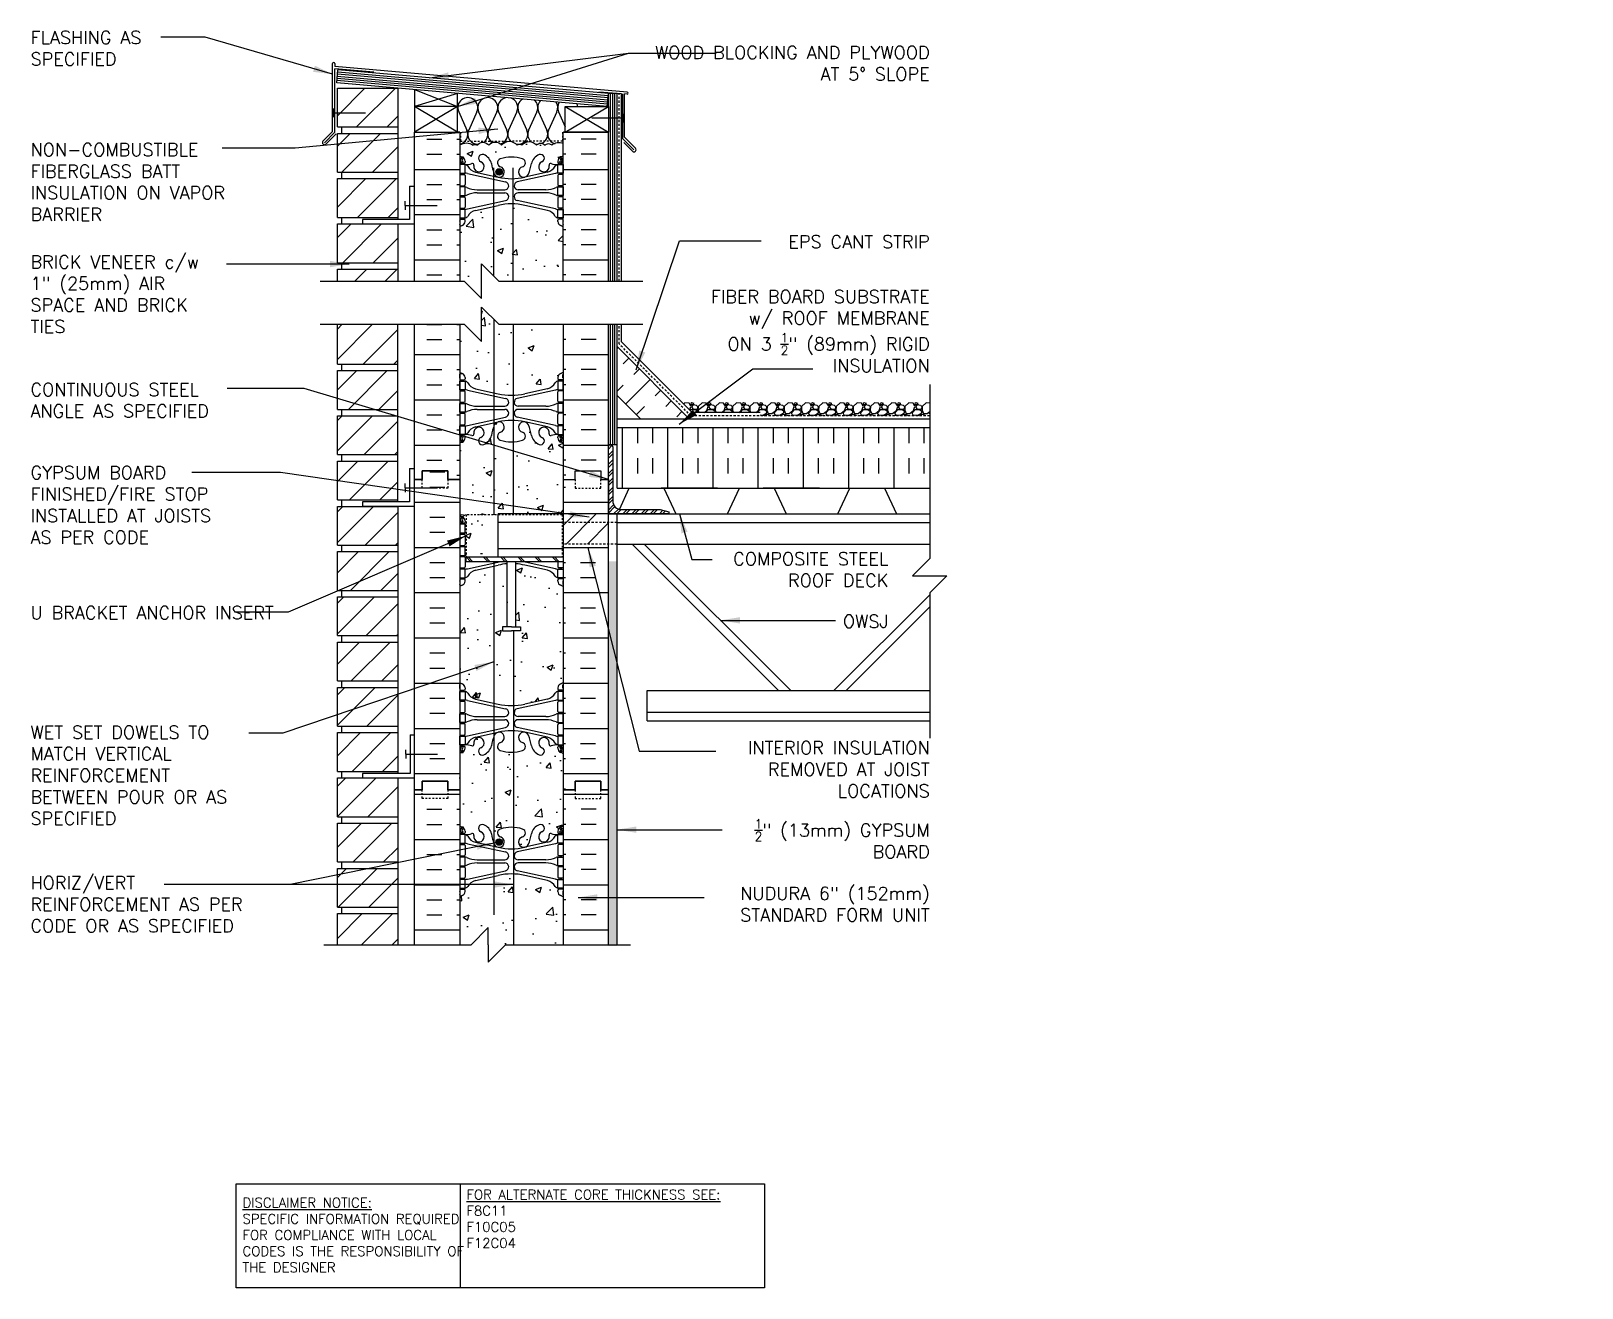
# Model space of a CAD drawing. Header units: inches. Extents: x 85 to 175, y 207.7 to 280.6.
import ezdxf

# ---------------------------------------------------------------- set-up
doc = ezdxf.new("R2010")
doc.units = ezdxf.units.IN
doc.header["$LTSCALE"] = 0.5
doc.header["$MEASUREMENT"] = 0
doc.linetypes.add('DASHED2', pattern=[0.375, 0.25, -0.125])
doc.linetypes.add('HIDDEN2', pattern=[0.1875, 0.125, -0.0625])
for name, color, linetype in [('HATCH', 12, 'Continuous'), ('line25', 2, 'Continuous'), ('LINE3', 3, 'Continuous'), ('LINE50', 5, 'Continuous'), ('LINE9', 9, 'Continuous'), ('TEXT', 4, 'Continuous'), ('Web_Edge', 9, 'Continuous')]:
    doc.layers.add(name, color=color, linetype=linetype)
doc.styles.add('DIM', font='romans.shx', dxfattribs={"width": 0.7})
doc.styles.add('ROMANS', font='romans.shx', dxfattribs={"height": 1.125})
doc.styles.get("Standard").update_dxf_attribs({"font": 'romans.shx', "height": 1.125})
doc.dimstyles.new('ext_12', dxfattribs={"dimscale": 12, "dimtxt": 0.09375, "dimasz": 0.09375, "dimexe": 0.09375, "dimexo": 0.0625, "dimgap": 0.0625, "dimtad": 1, "dimdec": 1, "dimzin": 3, "dimdsep": 46, "dimlunit": 4, "dimtxsty": 'DIM', "dimcen": 0.09, "dimdle": 0.09375, "dimclrt": 4, "dimadec": 0, "dimazin": 0, "dimtfac": 1, "dimtdec": 1, "dimtmove": 2, "dimatfit": 3, "dimfxl": 1, "dimfrac": 2, "dimtolj": 1, "dimtzin": 0, "dimarcsym": 0})

msp = doc.modelspace()

# ---------------------------------------------------------------- texts
at = {"layer": 'TEXT', "char_height": 0.75, "style": 'ROMANS'}
for s, insert, width, attachment_point in [('FLASHING AS \\PSPECIFIED', (84.993, 280.592), 8.7776, 1), ('\\A1;WOOD BLOCKING AND PLYWOOD \\PAT 5%%D SLOPE', (137.159, 279.72), 17.3954, 3), ('NON-COMBUSTIBLE\\PFIBERGLASS BATT INSULATION ON VAPOR BARRIER', (84.993, 274.087), 12.44051, 1), ('\\A1;EPS CANT STRIP', (137.159, 268.742), 9.59335, 3), ('BRICK VENEER c/w^I\\P1" (25mm) AIR SPACE AND BRICK TIES', (84.987, 267.578), 12.44051, 1), ('\\A1;FIBER BOARD SUBSTRATE\\Pw/ ROOF MEMBRANE \\PON 3 {\\H0.7x;\\S1/2;}" (89mm) RIGID \\PINSULATION', (137.159, 265.566), 26.1134, 3), ('CONTINUOUS STEEL ANGLE AS SPECIFIED', (84.987, 259.172), 12.4225, 4), ('\\A1;{\\C4;GYPSUM BOARD FINISHED/FIRE STOP INSTALLED AT JOISTS AS PER CODE}', (84.987, 255.356), 12.44051, 1), ('\\A1;COMPOSITE STEEL ROOF DECK', (134.76, 250.353), 10.90808, 3), ('U BRACKET ANCHOR INSERT', (84.992, 247.227), 13.68504, 1), ('\\A1;OWSJ', (134.76, 246.727), 9.59335, 3), ('\\A1;{\\C4;WET SET DOWELS TO MATCH VERTICAL REINFORCEMENT BETWEEN POUR OR AS SPECIFIED}', (84.987, 240.297), 12.44051, 1), ('\\A1;INTERIOR INSULATION REMOVED AT JOIST LOCATIONS', (137.159, 237.769), 12.22718, 6), ('\\A1;{\\H0.7x;\\S1/2;}" (13mm) GYPSUM \\PBOARD', (137.159, 234.87), 17.21743, 3), ('HORIZ/VERT REINFORCEMENT AS PER CODE OR AS SPECIFIED', (84.987, 231.566), 14.65126, 1), ('NUDURA 6" (152mm) STANDARD FORM UNIT', (137.159, 230.943), 17.21743, 3)]:
    msp.add_mtext(s, dxfattribs=dict(at, insert=insert, width=width, attachment_point=attachment_point))
at = {"layer": 'TEXT', "char_height": 0.5625, "attachment_point": 4}
for s, insert, width in [('{\\LFOR ALTERNATE CORE THICKNESS SEE:\\P}F8C11\\PF10C05\\PF12C04', (110.284, 211.698), 23.33295), ('{\\LDISCLAIMER NOTICE:}\\PSPECIFIC INFORMATION REQUIRED FOR COMPLIANCE WITH LOCAL CODES IS THE RESPONSIBILITY OF THE DESIGNER', (97.292, 210.758), 14.00235)]:
    msp.add_mtext(s, dxfattribs=dict(at, insert=insert, width=width))

# ---------------------------------------------------------------- hatches: boundary and pattern name
at = {"layer": 'HATCH'}
h = msp.add_hatch(dxfattribs=at)
h.set_pattern_fill('ANSI31', color=256, scale=10, style=0)
h.set_pattern_definition([(45, (104.1332, 266.4127), (-0.883883, 0.883883), [])])
h.paths.add_polyline_path([(106.296, 266.78), (102.796, 266.78), (102.796, 266.085), (106.296, 266.085)])
h.paths.add_polyline_path([(106.296, 269.405), (102.796, 269.405), (102.796, 267.155), (106.296, 267.155)])
h.paths.add_polyline_path([(106.296, 272.03), (102.796, 272.03), (102.796, 269.78), (106.296, 269.78)])
h.paths.add_polyline_path([(106.296, 274.655), (102.796, 274.655), (102.796, 272.405), (106.296, 272.405)])
h.paths.add_polyline_path([(106.296, 277.28), (102.796, 277.28), (102.796, 275.03), (106.296, 275.03)])
h.paths.add_polyline_path([(106.299, 245.148), (102.796, 245.148), (102.796, 242.898), (106.299, 242.898)])
h.paths.add_polyline_path([(106.3, 247.773), (102.796, 247.773), (102.796, 245.523), (106.299, 245.523)])
h.paths.add_polyline_path([(106.3, 250.398), (102.796, 250.398), (102.796, 248.148), (106.3, 248.148)])
h.paths.add_polyline_path([(106.301, 253.023), (102.796, 253.023), (102.796, 250.773), (106.3, 250.773)])
h.paths.add_polyline_path([(106.3, 255.648), (102.796, 255.648), (102.796, 253.398), (106.301, 253.398)])
h.paths.add_polyline_path([(106.299, 258.273), (102.796, 258.273), (102.796, 256.023), (106.3, 256.023)])
h.paths.add_polyline_path([(106.298, 260.898), (102.796, 260.898), (102.796, 258.648), (106.299, 258.648)])
h.paths.add_polyline_path([(106.297, 263.585), (102.796, 263.585), (102.796, 261.273), (106.298, 261.273)])
h.paths.add_polyline_path([(106.296, 229.398), (102.796, 229.398), (102.796, 227.588), (106.296, 227.588)])
h.paths.add_polyline_path([(106.297, 232.023), (102.796, 232.023), (102.796, 229.773), (106.296, 229.773)])
h.paths.add_polyline_path([(106.297, 234.648), (102.796, 234.648), (102.796, 232.398), (106.297, 232.398)])
h.paths.add_polyline_path([(106.298, 237.273), (104.258, 237.273), (102.796, 237.273), (102.796, 235.023), (106.297, 235.023)])
h.paths.add_polyline_path([(106.298, 239.898), (102.796, 239.898), (102.796, 237.648), (106.298, 237.648)])
h.paths.add_polyline_path([(106.299, 242.523), (102.796, 242.523), (102.796, 240.273), (106.298, 240.273)])
h = msp.add_hatch(dxfattribs=at)
h.set_pattern_fill('INSUL', color=256, scale=7, style=0)
h.set_pattern_definition([(0, (-2816.268, -139.5568), (0, 2.625), []), (0, (-2816.268, -138.6818), (0, 2.625), [0.875, -0.875]), (0, (-2816.268, -137.8068), (0, 2.625), [0.875, -0.875])])
h.paths.add_polyline_path([(107.269, 266.085), (109.894, 266.085), (109.894, 274.717), (107.269, 274.717)])
h = msp.add_hatch(dxfattribs=at)
h.set_pattern_fill('INSUL', color=256, scale=7, style=0)
h.set_pattern_definition([(180, (3042.0552, -139.5568), (0, 2.625), []), (180, (3042.0552, -138.6818), (0, 2.625), [0.875, -0.875]), (180, (3042.0552, -137.8068), (0, 2.625), [0.875, -0.875])])
h.paths.add_polyline_path([(115.894, 266.085), (118.519, 266.085), (118.519, 274.717), (115.894, 274.717)])
h = msp.add_hatch(dxfattribs=at)
h.set_pattern_fill('AR-CONC', color=256, scale=0.5)
h.set_pattern_definition([(50, (0, 0), (3.5863, -0.31376), [0.375, -4.125]), (355, (0, 0), (-0.693757, 3.76096), [0.3, -3.3]), (100.4514, (0.299, -0.026), (2.892544, 3.4472), [0.3187, -3.50571]), (46.1842, (0, 1), (5.336207, -0.827596), [0.5625, -6.1875]), (96.6356, (0.4447, 0.931), (4.67331, 4.87059), [0.47805, -5.25857]), (351.1842, (0, 1), (4.67331, 4.87059), [0.45, -4.95]), (21, (0.5, 0.75), (2.984535, -2.013094), [0.375, -4.125]), (326, (0.5, 0.75), (1.216577, 3.62575), [0.3, -3.3]), (71.4514, (0.7487, 0.5822), (4.20111, 1.612656), [0.3187, -3.50571]), (37.5, (0, 0), (0.060799, 1.664469), [0, -3.26, 0, -3.35, 0, -3.3125]), (7.5, (0, 0), (1.315348, 1.972059), [0, -1.91, 0, -3.185, 0, -1.2625]), (327.5, (-1.115, 0), (2.669112, -0.1127744), [0, -1.25, 0, -3.9, 0, -5.175]), (317.5, (-1.615, 0), (2.91593, 0.500525), [0, -1.625, 0, -2.59, 0, -3.675])])
h.paths.add_polyline_path([(115.894, 230.366, 0.082415), (115.75, 230.445, -0.317837), (115.584, 230.681), (115.584, 230.748, -0.414214), (115.646, 230.811), (115.694, 230.811), (115.694, 230.881), (115.589, 230.881, -0.188973), (115.433, 230.976, 0.196323), (114.984, 231.322), (113.662, 231.613, 0.057795), (112.894, 231.702, 0.057795), (112.126, 231.613), (110.804, 231.322, 0.196323), (110.355, 230.976, -0.188973), (110.199, 230.881), (110.094, 230.881), (110.094, 230.811), (110.141, 230.811, -0.414214), (110.204, 230.748), (110.204, 230.681, -0.317837), (110.037, 230.445, 0.082415), (109.894, 230.366), (109.894, 227.588), (110.55, 227.588), (111.55, 228.588), (111.55, 227.588), (111.55, 226.588), (112.55, 227.588), (115.894, 227.588)])
h.paths.add_polyline_path([(115.894, 236.585), (115.894, 238.674, 0.064398), (115.784, 238.74), (115.694, 238.74), (115.694, 238.781, -0.249069), (115.584, 238.989), (115.584, 239.056, -0.414214), (115.646, 239.119), (115.694, 239.119), (115.694, 239.189), (115.589, 239.189, 0.10046), (115.195, 239.131, -0.601435), (115.075, 239.236, 2.182095), (114.665, 239.023, -1), (114.502, 238.615, -0.24438), (114.054, 239.136, 0.053157), (113.888, 239.75, 1.553132), (113.529, 239.325, -0.735593), (113.542, 238.867, -0.082755), (112.894, 238.759, -0.082755), (112.245, 238.867, -0.735593), (112.258, 239.325, 1.553132), (111.9, 239.75, 0.053157), (111.734, 239.136, -0.24438), (111.285, 238.615, -1), (111.122, 239.023, 2.182095), (110.712, 239.236, -0.601435), (110.592, 239.131, 0.10046), (110.199, 239.189), (110.094, 239.189), (110.094, 239.119), (110.141, 239.119, -0.414214), (110.204, 239.056), (110.204, 238.989, -0.249069), (110.094, 238.781), (110.094, 238.74), (110.004, 238.74, 0.064398), (109.894, 238.674), (109.894, 236.585), (109.894, 234.496, 0.064398), (110.004, 234.43), (110.094, 234.43), (110.094, 234.388, -0.249069), (110.204, 234.181), (110.204, 234.113, -0.414214), (110.141, 234.051), (110.094, 234.051), (110.094, 233.981), (110.199, 233.981, 0.10046), (110.592, 234.038, -0.601435), (110.712, 233.933, 2.182095), (111.122, 234.146, -1), (111.285, 234.555, -0.24438), (111.734, 234.034, 0.053157), (111.9, 233.42, 1.553132), (112.258, 233.844, -0.735593), (112.245, 234.302, -0.082755), (112.894, 234.41, -0.082755), (113.542, 234.302, -0.735593), (113.529, 233.844, 1.553132), (113.888, 233.42, 0.053157), (114.054, 234.034, -0.24438), (114.502, 234.555, -1), (114.665, 234.146, 2.182095), (115.075, 233.933, -0.601435), (115.195, 234.038, 0.10046), (115.589, 233.981), (115.694, 233.981), (115.694, 234.051), (115.646, 234.051, -0.414214), (115.584, 234.113), (115.584, 234.181, -0.249069), (115.694, 234.388), (115.694, 234.43), (115.784, 234.43, 0.064398), (115.894, 234.496)])
h.paths.add_polyline_path([(115.75, 242.724, 0.082415), (115.894, 242.803), (115.894, 248.366, 0.082415), (115.75, 248.445, -0.317837), (115.584, 248.681), (115.584, 248.748, -0.414214), (115.646, 248.811), (115.694, 248.811), (115.694, 248.881), (115.589, 248.881, -0.188973), (115.433, 248.976, 0.196323), (114.984, 249.322), (113.662, 249.613, 0.039111), (113.144, 249.692), (113.144, 246.033), (113.422, 246.033), (113.422, 245.806), (113.163, 245.806), (112.894, 245.806), (112.365, 245.806), (112.365, 246.033), (112.644, 246.033), (112.644, 249.692, 0.039111), (112.126, 249.613), (110.804, 249.322, 0.196323), (110.355, 248.976, -0.188973), (110.199, 248.881), (110.094, 248.881), (110.094, 248.811), (110.141, 248.811, -0.414214), (110.204, 248.748), (110.204, 248.681, -0.317837), (110.037, 248.445, 0.082415), (109.894, 248.366), (109.894, 242.803, 0.082415), (110.037, 242.724, -0.317837), (110.204, 242.489), (110.204, 242.421, -0.414214), (110.141, 242.359), (110.094, 242.359), (110.094, 242.289), (110.199, 242.289, -0.188973), (110.355, 242.194, 0.196323), (110.804, 241.848), (112.126, 241.557, 0.057795), (112.894, 241.468, 0.057795), (113.662, 241.557), (114.984, 241.848, 0.196323), (115.433, 242.194, -0.188973), (115.589, 242.289), (115.694, 242.289), (115.694, 242.359), (115.646, 242.359, -0.414214), (115.584, 242.421), (115.584, 242.489, -0.317837)])
h.paths.add_polyline_path([(115.894, 256.674, 0.064398), (115.784, 256.74), (115.694, 256.74), (115.694, 256.781, -0.249069), (115.584, 256.989), (115.584, 257.056, -0.414214), (115.646, 257.119), (115.694, 257.119), (115.694, 257.189), (115.589, 257.189, 0.10046), (115.195, 257.131, -0.601435), (115.075, 257.236, 2.182095), (114.665, 257.023, -1), (114.502, 256.615, -0.24438), (114.054, 257.136, 0.053157), (113.888, 257.75, 1.553132), (113.529, 257.325, -0.735593), (113.542, 256.867, -0.082755), (112.894, 256.759, -0.082755), (112.245, 256.867, -0.735593), (112.258, 257.325, 1.553132), (111.9, 257.75, 0.053157), (111.734, 257.136, -0.24438), (111.285, 256.615, -1), (111.122, 257.023, 2.182095), (110.712, 257.236, -0.601435), (110.592, 257.131, 0.10046), (110.199, 257.189), (110.094, 257.189), (110.094, 257.119), (110.141, 257.119, -0.414214), (110.204, 257.056), (110.204, 256.989, -0.249069), (110.094, 256.781), (110.094, 256.74), (110.004, 256.74, 0.064398), (109.894, 256.674), (109.894, 254.585), (109.894, 252.374, 0.035064), (109.968, 252.336, -0.068878), (110.004, 252.394, -1.01992), (110.074, 252.337, 0.373015), (110.079, 252.128, -1), (110.013, 252.067, -0.121969), (109.955, 252.172, -0.434164), (109.936, 252.151), (109.894, 252.151), (109.894, 251.411), (110.141, 251.411, -0.414214), (110.204, 251.348), (110.204, 250.813, -0.414214), (110.141, 250.751), (110.094, 250.751), (110.094, 250.681), (110.199, 250.681), (110.199, 250.181), (110.094, 250.181), (110.094, 250.111), (110.141, 250.111, -0.414214), (110.204, 250.048), (110.204, 249.513, -0.414214), (110.141, 249.451), (110.094, 249.451), (110.094, 249.381), (110.199, 249.381, 0.036537), (110.343, 249.405), (112.273, 249.825), (110.259, 249.825), (110.259, 250.085), (112.119, 250.085), (112.119, 252.537), (111.088, 252.537, -0.238221), (111.285, 252.555, -0.014555), (111.325, 252.537), (112.119, 252.537), (112.119, 252.585), (115.894, 252.585)])
h.paths.add_polyline_path([(110.004, 252.43), (110.094, 252.43), (110.094, 252.388, 0.063723), (110.037, 252.417, -0.017922)], flags=16)
h.paths.add_polyline_path([(110.199, 251.981), (110.199, 251.481), (109.899, 251.481), (109.899, 251.981)], flags=16)
h.paths.add_polyline_path([(115.894, 263.585), (112.157, 263.585), (111.157, 264.585), (111.157, 262.585), (110.157, 263.585), (109.894, 263.585), (109.894, 260.803, 0.082415), (110.037, 260.724, -0.317837), (110.204, 260.489), (110.204, 260.421, -0.414214), (110.141, 260.359), (110.094, 260.359), (110.094, 260.289), (110.199, 260.289, -0.188973), (110.355, 260.194, 0.196323), (110.804, 259.848), (112.126, 259.557, 0.057795), (112.894, 259.468, 0.057795), (113.662, 259.557), (114.984, 259.848, 0.196323), (115.433, 260.194, -0.188973), (115.589, 260.289), (115.694, 260.289), (115.694, 260.359), (115.646, 260.359, -0.414214), (115.584, 260.421), (115.584, 260.489, -0.317837), (115.75, 260.724, 0.082415), (115.894, 260.803)])
h.paths.add_polyline_path([(115.894, 269.234, 0.082415), (115.75, 269.313, -0.317837), (115.584, 269.549), (115.584, 269.616, -0.414214), (115.646, 269.679), (115.694, 269.679), (115.694, 269.749), (115.589, 269.749, -0.188973), (115.433, 269.844, 0.196323), (114.984, 270.19), (113.662, 270.481, 0.057795), (112.894, 270.57, 0.057795), (112.126, 270.481), (110.804, 270.19, 0.196323), (110.355, 269.844, -0.188973), (110.199, 269.749), (110.094, 269.749), (110.094, 269.679), (110.141, 269.679, -0.414214), (110.204, 269.616), (110.204, 269.549, -0.317837), (110.037, 269.313, 0.082415), (109.894, 269.234), (109.894, 266.085), (110.157, 266.085), (111.157, 265.085), (111.157, 267.085), (112.157, 266.085), (115.894, 266.085)])
h.paths.add_polyline_path([(114.502, 273.423, -1), (114.665, 273.014, 2.182095), (115.075, 272.801, -0.601435), (115.195, 272.906, 0.10046), (115.589, 272.849), (115.694, 272.849), (115.694, 272.919), (115.646, 272.919, -0.414214), (115.584, 272.981), (115.584, 273.049, -0.249069), (115.694, 273.256), (115.694, 273.298), (115.784, 273.298, 0.064398), (115.894, 273.364), (115.894, 274.068, 0.336749), (115.232, 273.963, 0.520567), (114.845, 273.963, 0.520567), (114.345, 273.963, 0.520567), (113.499, 273.963, 0.520567), (113.216, 273.963, 0.520567), (112.322, 273.963, 0.520567), (111.582, 273.963, 0.520567), (110.889, 273.963, 0.520567), (110.669, 273.963, 0.321585), (109.894, 273.988), (109.894, 273.364, 0.064398), (110.004, 273.298), (110.094, 273.298), (110.094, 273.256, -0.249069), (110.204, 273.049), (110.204, 272.981, -0.414214), (110.141, 272.919), (110.094, 272.919), (110.094, 272.849), (110.199, 272.849, 0.10046), (110.592, 272.906, -0.601435), (110.712, 272.801, 2.182095), (111.122, 273.014, -1), (111.285, 273.423, -0.24438), (111.734, 272.902, 0.053157), (111.9, 272.288, 1.553132), (112.258, 272.712, -0.735593), (112.245, 273.17, -0.082755), (112.894, 273.278, -0.082755), (113.542, 273.17, -0.735593), (113.529, 272.712, 1.553132), (113.888, 272.288, 0.053157), (114.054, 272.902, -0.24438)])
h = msp.add_hatch(dxfattribs=at)
h.set_pattern_fill('INSUL', color=256, scale=7, style=0)
h.set_pattern_definition([(0, (-2816.268, -142.4247), (0, 2.625), []), (0, (-2816.268, -141.5497), (0, 2.625), [0.875, -0.875]), (0, (-2816.268, -140.6747), (0, 2.625), [0.875, -0.875])])
h.paths.add_polyline_path([(109.894, 263.585), (107.269, 263.585), (107.269, 254.585), (107.706, 254.585), (107.706, 255.085), (109.206, 255.085), (109.206, 254.585), (109.894, 254.585)])
h = msp.add_hatch(dxfattribs=at)
h.set_pattern_fill('INSUL', color=256, scale=7, style=0)
h.set_pattern_definition([(180, (3042.0552, -142.4247), (0, 2.625), []), (180, (3042.0552, -141.5497), (0, 2.625), [0.875, -0.875]), (180, (3042.0552, -140.6747), (0, 2.625), [0.875, -0.875])])
h.paths.add_polyline_path([(118.519, 263.585), (115.894, 263.585), (115.894, 254.585), (116.581, 254.585), (116.581, 255.085), (118.081, 255.085), (118.081, 254.585), (118.519, 254.585)])
h = msp.add_hatch(dxfattribs=at)
h.set_pattern_fill('INSUL', color=256, scale=7, angle=45, style=0)
h.set_pattern_definition([(45, (11.7155, 99.1837), (-1.856155, 1.856155), []), (45, (11.0968, 99.8024), (-1.856155, 1.856155), [0.875, -0.875]), (45, (10.478, 100.421), (-1.856155, 1.856155), [0.875, -0.875])])
h.paths.add_polyline_path([(120.267, 258.21), (123.095, 258.21), (119.019, 262.287), (119.019, 259.458)])
h = msp.add_hatch(dxfattribs=at)
h.set_pattern_fill('INSUL', color=256, scale=7, angle=90, style=0)
h.set_pattern_definition([(90, (11.7155, 99.1837), (-2.625, 2e-16), []), (90, (10.8405, 99.1837), (-2.625, 2e-16), [0.875, -0.875]), (90, (9.9655, 99.1837), (-2.625, 2e-16), [0.875, -0.875])])
h.paths.add_polyline_path([(119.019, 257.585), (119.019, 254.085), (137.159, 254.085), (137.159, 257.585)])
h = msp.add_hatch(dxfattribs=at)
h.set_pattern_fill('ANSI32', color=256, style=0)
h.set_pattern_definition([(45, (-0.5, -2.50325), (-0.26516504, 0.26516504), []), (45, (-0.32322, -2.50325), (-0.26516504, 0.26516504), [])])
h.paths.add_polyline_path([(118.769, 253.335), (118.769, 256.46, 0.414214), (118.644, 256.585), (118.519, 256.585), (118.519, 252.585), (122.019, 252.585), (122.019, 252.71), (121.519, 252.835), (119.269, 252.835, -0.414214)])
h = msp.add_hatch(dxfattribs=at)
h.set_pattern_fill('INSUL', color=256, scale=7, style=0)
h.set_pattern_definition([(0, (116.9014, 253.266), (0, 2.625), []), (0, (116.9014, 254.141), (0, 2.625), [0.875, -0.875]), (0, (116.9014, 255.016), (0, 2.625), [0.875, -0.875])])
h.paths.add_polyline_path([(118.519, 254.585), (118.081, 254.585), (118.081, 254.085), (116.581, 254.085), (116.581, 254.585), (115.894, 254.585), (115.894, 252.585), (118.519, 252.585)])
h.paths.add_polyline_path([(118.519, 250.835), (115.894, 250.835), (115.894, 248.674, -0.268005), (115.884, 248.691), (115.884, 248.505), (115.884, 248.505, 0.267556), (115.894, 248.488), (115.894, 242.647, -0.268005), (115.884, 242.665), (115.884, 242.479), (115.884, 242.479, 0.267096), (115.894, 242.461), (115.894, 236.585), (116.581, 236.585), (116.581, 237.085), (118.081, 237.085), (118.081, 236.585), (118.519, 236.585)])
h.paths.add_polyline_path([(107.269, 236.585), (107.706, 236.585), (107.706, 237.085), (109.206, 237.085), (109.206, 236.585), (109.894, 236.585), (109.894, 254.585), (109.206, 254.585), (109.206, 255.085), (107.706, 255.085), (107.706, 254.585), (107.269, 254.585)])
h = msp.add_hatch(dxfattribs=at)
h.set_pattern_fill('ANSI31', color=256, scale=7, style=0)
h.set_pattern_definition([(45, (38.7863, 57.2428), (-0.6187184, 0.6187184), [])])
h.paths.add_polyline_path([(118.519, 252.085), (115.894, 252.085), (115.894, 250.835), (118.519, 250.835)])
h.paths.add_polyline_path([(118.519, 252.585), (116.019, 252.585), (115.894, 252.585), (115.894, 252.085), (118.519, 252.085)])
h = msp.add_hatch(dxfattribs=at)
h.set_pattern_fill('AR-SAND', color=256, scale=0.25, style=0)
h.set_pattern_definition([(37.5, (-56.48685, -11.86526), (-0.01574834, 0.48170594), [0, -0.38, 0, -0.425, 0, -0.40625]), (7.5, (-56.48685, -11.86526), (0.4424442, 0.7055365), [0, -0.205, 0, -0.3425, 0, -0.13125]), (327.5, (-56.79435, -11.86526), (0.77853547, 0.00141476), [0, -0.125, 0, -0.45, 0, -0.5875]), (317.5, (-56.79435, -11.86526), (0.7515317, 0.2194189), [0, -0.0625, 0, -0.295, 0, -0.3375])])
h.paths.add_polyline_path([(119.019, 249.825), (118.519, 249.825), (118.519, 236.526), (118.519, 227.526), (119.019, 227.526)])
h = msp.add_hatch(dxfattribs=at)
h.set_pattern_fill('INSUL', color=256, scale=7, style=0)
h.set_pattern_definition([(0, (-2816.268, -178.4247), (0, 2.625), []), (0, (-2816.268, -177.5497), (0, 2.625), [0.875, -0.875]), (0, (-2816.268, -176.6747), (0, 2.625), [0.875, -0.875])])
h.paths.add_polyline_path([(107.269, 227.588), (109.894, 227.588), (109.894, 236.585), (109.206, 236.585), (109.206, 237.085), (107.706, 237.085), (107.706, 236.585), (107.269, 236.585)])
h = msp.add_hatch(dxfattribs=at)
h.set_pattern_fill('INSUL', color=256, scale=7, style=0)
h.set_pattern_definition([(180, (3042.0552, -178.4247), (0, 2.625), []), (180, (3042.0552, -177.5497), (0, 2.625), [0.875, -0.875]), (180, (3042.0552, -176.6747), (0, 2.625), [0.875, -0.875])])
h.paths.add_polyline_path([(115.894, 227.588), (118.519, 227.588), (118.519, 236.585), (118.081, 236.585), (118.081, 237.085), (116.581, 237.085), (116.581, 236.585), (115.894, 236.585)])
at = {"layer": 'LINE3'}
h = msp.add_hatch(color=256, dxfattribs=at)
h.paths.add_polyline_path([(112.36, 272.453, 0.831395), (111.991, 272.453)])
h.paths.add_polyline_path([(112.363, 272.419, 0.045935), (112.36, 272.453), (111.991, 272.453, 0.045935), (111.988, 272.419, 1)])
h = msp.add_hatch(color=256, dxfattribs=at)
h.paths.add_polyline_path([(112.36, 233.585, 0.831395), (111.991, 233.585)])
h.paths.add_polyline_path([(112.363, 233.551, 0.045935), (112.36, 233.585), (111.991, 233.585, 0.045935), (111.988, 233.551, 1)])
at = {"layer": 'LINE9'}
h = msp.add_hatch(dxfattribs=at)
h.set_pattern_fill('ANSI31', color=256, scale=5, style=0)
h.paths.add_polyline_path([(175.006, 261.95), (174.583, 261.95), (174.55, 261.69), (175.006, 261.69)])

# ---------------------------------------------------------------- linework, layer by layer
at = {"color": 192}
for p, q in [((128.832, 252.585), (131.832, 252.585)), ((135.231, 252.585), (137.159, 252.585))]:
    msp.add_line(p, q, dxfattribs=at)
at = {"layer": 'HATCH'}
for p, q in [((102.519, 274.769), (102.519, 278.705)), ((102.644, 278.705), (102.644, 278.529)), ((119.61, 277.044), (102.644, 278.529)), ((102.644, 274.717), (102.644, 278.403)), ((104.909, 278.205), (102.644, 278.403)), ((118.496, 276.715), (102.801, 278.088)), ((118.507, 276.839), (102.812, 278.213)), ((118.464, 276.341), (102.768, 277.715)), ((118.475, 276.466), (102.779, 277.839)), ((118.486, 276.59), (102.79, 277.964)), ((107.269, 277.195), (109.769, 276.217)), ((109.758, 276.978), (107.269, 276.217)), ((119.269, 276.951), (117.962, 277.042)), ((118.644, 266.085), (118.644, 276.968)), ((118.769, 266.085), (118.769, 276.968)), ((118.894, 266.085), (118.894, 276.968)), ((119.269, 266.085), (119.269, 276.951)), ((119.362, 274.346), (119.362, 276.943)), ((119.6, 276.931), (119.456, 276.94)), ((119.456, 274.429), (119.456, 276.94)), ((109.769, 274.717), (107.269, 276.217)), ((109.769, 276.217), (107.269, 274.717)), ((109.832, 275.913), (110.311, 274.84)), ((110.891, 275.914), (110.412, 274.84)), ((110.991, 275.913), (111.47, 274.84)), ((112.05, 275.914), (111.571, 274.84)), ((112.15, 275.913), (112.63, 274.84)), ((113.209, 275.914), (112.73, 274.84)), ((113.309, 275.913), (113.789, 274.84)), ((114.368, 275.914), (113.889, 274.84)), ((114.468, 275.913), (114.948, 274.84)), ((115.527, 275.914), (115.049, 274.84)), ((115.628, 275.913), (116.019, 275.039)), ((116.019, 274.717), (118.519, 276.217)), ((116.019, 276.217), (118.519, 274.717)), ((102.519, 274.769), (101.95, 274.2)), ((102.644, 274.717), (102.038, 274.112)), ((102.732, 274.628), (102.127, 274.023)), ((119.362, 274.346), (119.999, 273.709)), ((119.412, 274.119), (119.911, 273.621)), ((119.456, 274.429), (120.087, 273.798)), ((118.644, 256.585), (118.644, 263.585)), ((118.769, 256.585), (118.769, 263.585)), ((118.894, 256.585), (118.894, 263.585)), ((119.269, 262.567), (119.269, 263.585)), ((123.376, 258.46), (119.269, 262.567)), ((122.956, 259.024), (122.881, 258.955)), ((123.196, 259.003), (122.956, 259.023)), ((123.307, 258.824), (123.197, 259.004)), ((123.234, 258.601), (123.306, 258.823)), ((123.262, 258.574), (123.316, 258.634)), ((123.365, 259.023), (123.295, 258.993)), ((123.295, 258.994), (123.335, 258.894)), ((123.316, 258.634), (123.576, 258.634)), ((123.335, 258.894), (123.485, 258.984)), ((123.435, 258.904), (123.335, 258.804)), ((123.335, 258.804), (123.415, 258.684)), ((123.486, 258.984), (123.366, 259.024)), ((127.324, 258.46), (123.376, 258.46)), ((123.416, 258.683), (123.666, 258.653)), ((123.636, 258.874), (123.436, 258.904)), ((123.575, 258.636), (123.705, 258.546)), ((123.717, 258.802), (123.637, 258.872)), ((123.666, 258.654), (123.716, 258.744)), ((123.706, 258.544), (123.682, 258.46)), ((123.714, 258.605), (123.776, 258.46)), ((123.725, 258.814), (123.715, 258.604)), ((123.716, 258.744), (123.716, 258.804)), ((123.956, 259.024), (123.726, 258.814)), ((124.196, 259.003), (123.956, 259.023)), ((124.077, 258.46), (124.226, 258.575)), ((124.159, 258.46), (124.316, 258.634)), ((124.307, 258.824), (124.197, 259.004)), ((124.226, 258.573), (124.306, 258.823)), ((124.365, 259.023), (124.295, 258.993)), ((124.295, 258.994), (124.335, 258.894)), ((124.316, 258.634), (124.576, 258.634)), ((124.335, 258.894), (124.485, 258.984)), ((124.435, 258.904), (124.335, 258.804)), ((124.335, 258.804), (124.415, 258.684)), ((124.486, 258.984), (124.366, 259.024)), ((124.416, 258.683), (124.666, 258.653)), ((124.636, 258.874), (124.436, 258.904)), ((124.575, 258.636), (124.705, 258.546)), ((124.717, 258.802), (124.637, 258.872)), ((124.666, 258.654), (124.716, 258.744)), ((124.706, 258.544), (124.682, 258.46)), ((124.714, 258.605), (124.776, 258.46)), ((124.725, 258.814), (124.715, 258.604)), ((124.716, 258.744), (124.716, 258.804)), ((124.956, 259.024), (124.726, 258.814)), ((125.196, 259.003), (124.956, 259.023)), ((125.077, 258.46), (125.226, 258.575)), ((125.159, 258.46), (125.316, 258.634)), ((125.307, 258.824), (125.197, 259.004)), ((125.226, 258.573), (125.306, 258.823)), ((125.365, 259.023), (125.295, 258.993)), ((125.295, 258.994), (125.335, 258.894)), ((125.316, 258.634), (125.576, 258.634)), ((125.335, 258.894), (125.485, 258.984)), ((125.435, 258.904), (125.335, 258.804)), ((125.335, 258.804), (125.415, 258.684)), ((125.486, 258.984), (125.366, 259.024)), ((125.416, 258.683), (125.666, 258.653)), ((125.636, 258.874), (125.436, 258.904)), ((125.575, 258.636), (125.705, 258.546)), ((125.717, 258.802), (125.637, 258.872)), ((125.666, 258.654), (125.716, 258.744)), ((125.706, 258.544), (125.682, 258.46)), ((125.714, 258.605), (125.776, 258.46)), ((125.725, 258.814), (125.715, 258.604)), ((125.716, 258.744), (125.716, 258.804)), ((125.956, 259.024), (125.726, 258.814)), ((126.196, 259.003), (125.956, 259.023)), ((126.077, 258.46), (126.226, 258.574)), ((126.159, 258.46), (126.316, 258.634)), ((126.307, 258.824), (126.197, 259.004)), ((126.226, 258.573), (126.306, 258.823)), ((126.365, 259.023), (126.295, 258.993)), ((126.295, 258.994), (126.335, 258.894)), ((126.316, 258.634), (126.576, 258.634)), ((126.335, 258.894), (126.485, 258.984)), ((126.435, 258.904), (126.335, 258.804)), ((126.335, 258.804), (126.415, 258.684)), ((126.486, 258.984), (126.366, 259.024)), ((126.416, 258.683), (126.666, 258.653)), ((126.636, 258.874), (126.436, 258.904)), ((126.575, 258.636), (126.705, 258.546)), ((126.717, 258.802), (126.637, 258.872)), ((126.666, 258.654), (126.716, 258.744)), ((126.706, 258.544), (126.682, 258.46)), ((126.714, 258.605), (126.776, 258.46)), ((126.725, 258.814), (126.715, 258.604)), ((126.716, 258.744), (126.716, 258.804)), ((126.956, 259.024), (126.726, 258.814)), ((127.196, 259.003), (126.956, 259.023)), ((127.077, 258.46), (127.226, 258.574)), ((127.159, 258.46), (127.316, 258.634)), ((127.307, 258.824), (127.197, 259.004)), ((127.226, 258.573), (127.306, 258.823)), ((127.365, 259.023), (127.295, 258.993)), ((127.295, 258.994), (127.335, 258.894)), ((127.316, 258.634), (127.576, 258.634)), ((127.324, 258.335), (127.324, 258.335)), ((127.455, 258.295), (127.324, 258.306)), ((127.335, 258.894), (127.485, 258.984)), ((127.435, 258.904), (127.335, 258.804)), ((127.335, 258.804), (127.415, 258.684)), ((127.486, 258.984), (127.366, 259.024)), ((127.416, 258.683), (127.666, 258.653)), ((127.636, 258.874), (127.436, 258.904)), ((127.666, 258.403), (127.456, 258.293)), ((127.533, 258.272), (127.555, 258.324)), ((127.556, 258.324), (127.716, 258.374)), ((127.575, 258.636), (127.705, 258.546)), ((127.717, 258.802), (127.637, 258.872)), ((127.666, 258.654), (127.716, 258.744)), ((127.706, 258.544), (127.666, 258.404)), ((127.714, 258.605), (127.794, 258.415)), ((127.725, 258.814), (127.715, 258.604)), ((127.715, 258.374), (127.875, 258.314)), ((127.716, 258.744), (127.716, 258.804)), ((127.956, 259.024), (127.726, 258.814)), ((127.795, 258.413), (128.005, 258.403)), ((127.876, 258.313), (127.895, 258.272)), ((128.196, 259.003), (127.956, 259.023)), ((128.006, 258.404), (128.226, 258.574)), ((128.226, 258.283), (128.125, 258.272)), ((128.136, 258.434), (128.316, 258.634)), ((128.207, 258.313), (128.137, 258.433)), ((128.307, 258.824), (128.197, 259.004)), ((128.455, 258.295), (128.205, 258.315)), ((128.274, 258.272), (128.225, 258.284)), ((128.226, 258.573), (128.306, 258.823)), ((128.365, 259.023), (128.295, 258.993)), ((128.295, 258.994), (128.335, 258.894)), ((128.316, 258.634), (128.576, 258.634)), ((128.335, 258.894), (128.485, 258.984)), ((128.435, 258.904), (128.335, 258.804)), ((128.335, 258.804), (128.415, 258.684)), ((128.486, 258.984), (128.366, 259.024)), ((128.416, 258.683), (128.666, 258.653)), ((128.636, 258.874), (128.436, 258.904)), ((128.666, 258.403), (128.456, 258.293)), ((128.533, 258.272), (128.555, 258.324)), ((128.556, 258.324), (128.716, 258.374)), ((128.575, 258.636), (128.705, 258.546)), ((128.717, 258.802), (128.637, 258.872)), ((128.666, 258.654), (128.716, 258.744)), ((128.706, 258.544), (128.666, 258.404)), ((128.714, 258.605), (128.794, 258.415)), ((128.725, 258.814), (128.715, 258.604)), ((128.715, 258.374), (128.875, 258.314)), ((128.716, 258.744), (128.716, 258.804)), ((128.956, 259.024), (128.726, 258.814)), ((128.795, 258.413), (129.005, 258.403)), ((128.876, 258.313), (128.895, 258.272)), ((129.196, 259.003), (128.956, 259.023)), ((129.006, 258.404), (129.226, 258.574)), ((129.226, 258.283), (129.125, 258.272)), ((129.136, 258.434), (129.316, 258.634)), ((129.207, 258.313), (129.137, 258.433)), ((129.307, 258.824), (129.197, 259.004)), ((129.455, 258.295), (129.205, 258.315)), ((129.274, 258.272), (129.225, 258.284)), ((129.226, 258.573), (129.306, 258.823)), ((129.365, 259.023), (129.295, 258.993)), ((129.295, 258.994), (129.335, 258.894)), ((129.316, 258.634), (129.576, 258.634)), ((129.335, 258.894), (129.485, 258.984)), ((129.435, 258.904), (129.335, 258.804)), ((129.335, 258.804), (129.415, 258.684)), ((129.486, 258.984), (129.366, 259.024)), ((129.416, 258.683), (129.666, 258.653)), ((129.636, 258.874), (129.436, 258.904)), ((129.666, 258.403), (129.456, 258.293)), ((129.533, 258.272), (129.555, 258.324)), ((129.556, 258.324), (129.716, 258.374)), ((129.575, 258.636), (129.705, 258.546)), ((129.717, 258.802), (129.637, 258.872)), ((129.666, 258.654), (129.716, 258.744)), ((129.706, 258.544), (129.666, 258.404)), ((129.714, 258.605), (129.794, 258.415)), ((129.725, 258.814), (129.715, 258.604)), ((129.715, 258.374), (129.875, 258.314)), ((129.716, 258.744), (129.716, 258.804)), ((129.956, 259.024), (129.726, 258.814)), ((129.795, 258.413), (130.005, 258.403)), ((129.876, 258.313), (129.895, 258.272)), ((130.196, 259.003), (129.956, 259.023)), ((130.006, 258.404), (130.226, 258.574)), ((130.226, 258.283), (130.125, 258.272)), ((130.136, 258.434), (130.316, 258.634)), ((130.207, 258.313), (130.137, 258.433)), ((130.307, 258.824), (130.197, 259.004)), ((130.455, 258.295), (130.205, 258.315)), ((130.274, 258.272), (130.225, 258.284)), ((130.226, 258.573), (130.306, 258.823)), ((130.365, 259.023), (130.295, 258.993)), ((130.295, 258.994), (130.335, 258.894)), ((130.316, 258.634), (130.576, 258.634)), ((130.335, 258.894), (130.485, 258.984)), ((130.435, 258.904), (130.335, 258.804)), ((130.335, 258.804), (130.415, 258.684)), ((130.486, 258.984), (130.366, 259.024)), ((130.416, 258.683), (130.666, 258.653)), ((130.636, 258.874), (130.436, 258.904)), ((130.666, 258.403), (130.456, 258.293)), ((130.533, 258.272), (130.555, 258.324)), ((130.556, 258.324), (130.716, 258.374)), ((130.575, 258.636), (130.705, 258.546)), ((130.717, 258.802), (130.637, 258.872)), ((130.666, 258.654), (130.716, 258.744)), ((130.706, 258.544), (130.666, 258.404)), ((130.714, 258.605), (130.794, 258.415)), ((130.725, 258.814), (130.715, 258.604)), ((130.715, 258.374), (130.875, 258.314)), ((130.716, 258.744), (130.716, 258.804)), ((130.956, 259.024), (130.726, 258.814)), ((130.795, 258.413), (131.005, 258.403)), ((130.876, 258.313), (130.895, 258.272)), ((131.196, 259.003), (130.956, 259.023)), ((131.006, 258.404), (131.226, 258.574)), ((131.226, 258.283), (131.125, 258.272)), ((131.136, 258.434), (131.316, 258.634)), ((131.207, 258.313), (131.137, 258.433)), ((131.307, 258.824), (131.197, 259.004)), ((131.455, 258.295), (131.205, 258.315)), ((131.274, 258.272), (131.225, 258.284)), ((131.226, 258.573), (131.306, 258.823)), ((131.365, 259.023), (131.295, 258.993)), ((131.295, 258.994), (131.335, 258.894)), ((131.316, 258.634), (131.576, 258.634)), ((131.335, 258.894), (131.485, 258.984)), ((131.435, 258.904), (131.335, 258.804)), ((131.335, 258.804), (131.415, 258.684)), ((131.486, 258.984), (131.366, 259.024)), ((131.416, 258.683), (131.666, 258.653)), ((131.636, 258.874), (131.436, 258.904)), ((131.666, 258.403), (131.456, 258.293)), ((131.533, 258.272), (131.555, 258.324)), ((131.556, 258.324), (131.716, 258.374)), ((131.575, 258.636), (131.705, 258.546)), ((131.717, 258.802), (131.637, 258.872)), ((131.666, 258.654), (131.716, 258.744)), ((131.706, 258.544), (131.666, 258.404)), ((131.714, 258.605), (131.794, 258.415)), ((131.725, 258.814), (131.715, 258.604)), ((131.715, 258.374), (131.875, 258.314)), ((131.716, 258.744), (131.716, 258.804)), ((131.956, 259.024), (131.726, 258.814)), ((131.795, 258.413), (132.005, 258.403)), ((131.876, 258.313), (131.895, 258.272)), ((132.196, 259.003), (131.956, 259.023)), ((132.006, 258.404), (132.226, 258.574)), ((132.226, 258.283), (132.125, 258.272)), ((132.136, 258.434), (132.316, 258.634)), ((132.207, 258.313), (132.137, 258.433)), ((132.307, 258.824), (132.197, 259.004)), ((132.455, 258.295), (132.205, 258.315)), ((132.274, 258.272), (132.225, 258.284)), ((132.226, 258.573), (132.306, 258.823)), ((132.365, 259.023), (132.295, 258.993)), ((132.295, 258.994), (132.335, 258.894)), ((132.316, 258.634), (132.576, 258.634)), ((132.335, 258.894), (132.485, 258.984)), ((132.435, 258.904), (132.335, 258.804)), ((132.335, 258.804), (132.415, 258.684)), ((132.486, 258.984), (132.366, 259.024)), ((132.416, 258.683), (132.666, 258.653)), ((132.636, 258.874), (132.436, 258.904)), ((132.666, 258.403), (132.456, 258.293)), ((132.533, 258.272), (132.555, 258.324)), ((132.556, 258.324), (132.716, 258.374)), ((132.575, 258.636), (132.705, 258.546)), ((132.717, 258.802), (132.637, 258.872)), ((132.666, 258.654), (132.716, 258.744)), ((132.706, 258.544), (132.666, 258.404)), ((132.714, 258.605), (132.794, 258.415)), ((132.725, 258.814), (132.715, 258.604)), ((132.715, 258.374), (132.875, 258.314)), ((132.716, 258.744), (132.716, 258.804)), ((132.956, 259.024), (132.726, 258.814)), ((132.795, 258.413), (133.005, 258.403)), ((132.876, 258.313), (132.895, 258.272)), ((133.196, 259.003), (132.956, 259.023)), ((133.006, 258.404), (133.226, 258.574)), ((133.226, 258.283), (133.125, 258.272)), ((133.136, 258.434), (133.316, 258.634)), ((133.207, 258.313), (133.137, 258.433)), ((133.307, 258.824), (133.197, 259.004)), ((133.455, 258.295), (133.205, 258.315)), ((133.274, 258.272), (133.225, 258.284)), ((133.226, 258.573), (133.306, 258.823)), ((133.365, 259.023), (133.295, 258.993)), ((133.295, 258.994), (133.335, 258.894)), ((133.316, 258.634), (133.576, 258.634)), ((133.335, 258.894), (133.485, 258.984)), ((133.435, 258.904), (133.335, 258.804)), ((133.335, 258.804), (133.415, 258.684)), ((133.486, 258.984), (133.366, 259.024)), ((133.416, 258.683), (133.666, 258.653)), ((133.636, 258.874), (133.436, 258.904)), ((133.666, 258.403), (133.456, 258.293)), ((133.533, 258.272), (133.555, 258.324)), ((133.556, 258.324), (133.716, 258.374)), ((133.575, 258.636), (133.705, 258.546)), ((133.717, 258.802), (133.637, 258.872)), ((133.666, 258.654), (133.716, 258.744)), ((133.706, 258.544), (133.666, 258.404)), ((133.714, 258.606), (133.794, 258.416)), ((133.725, 258.814), (133.715, 258.604)), ((133.715, 258.374), (133.875, 258.314)), ((133.716, 258.744), (133.716, 258.804)), ((133.956, 259.024), (133.726, 258.814)), ((133.795, 258.413), (134.005, 258.403)), ((133.876, 258.313), (133.895, 258.272)), ((134.196, 259.003), (133.956, 259.023)), ((134.006, 258.404), (134.226, 258.574)), ((134.226, 258.283), (134.125, 258.272)), ((134.136, 258.434), (134.316, 258.634)), ((134.207, 258.313), (134.137, 258.433)), ((134.307, 258.824), (134.197, 259.004)), ((134.455, 258.295), (134.205, 258.315)), ((134.274, 258.272), (134.225, 258.284)), ((134.226, 258.573), (134.306, 258.823)), ((134.365, 259.023), (134.295, 258.993)), ((134.295, 258.994), (134.335, 258.894)), ((134.316, 258.634), (134.576, 258.634)), ((134.335, 258.894), (134.485, 258.984)), ((134.435, 258.904), (134.335, 258.804)), ((134.335, 258.804), (134.415, 258.684)), ((134.486, 258.984), (134.366, 259.024)), ((134.416, 258.683), (134.666, 258.653)), ((134.636, 258.874), (134.436, 258.904)), ((134.666, 258.403), (134.456, 258.293)), ((134.533, 258.272), (134.555, 258.324)), ((134.556, 258.324), (134.716, 258.374)), ((134.575, 258.636), (134.705, 258.546)), ((134.717, 258.802), (134.637, 258.872)), ((134.666, 258.654), (134.716, 258.744)), ((134.706, 258.544), (134.666, 258.404)), ((134.714, 258.606), (134.794, 258.416)), ((134.725, 258.814), (134.715, 258.604)), ((134.715, 258.374), (134.875, 258.314)), ((134.716, 258.744), (134.716, 258.804)), ((134.956, 259.024), (134.726, 258.814)), ((134.795, 258.413), (135.005, 258.403)), ((134.876, 258.313), (134.895, 258.272)), ((135.196, 259.003), (134.956, 259.023)), ((135.006, 258.404), (135.226, 258.574)), ((135.226, 258.283), (135.125, 258.272)), ((135.136, 258.434), (135.316, 258.634)), ((135.207, 258.313), (135.137, 258.433)), ((135.307, 258.824), (135.197, 259.004)), ((135.455, 258.295), (135.205, 258.315)), ((135.274, 258.272), (135.225, 258.284)), ((135.226, 258.573), (135.306, 258.823)), ((135.365, 259.023), (135.295, 258.993)), ((135.295, 258.994), (135.335, 258.894)), ((135.316, 258.634), (135.576, 258.634)), ((135.335, 258.894), (135.485, 258.984)), ((135.435, 258.904), (135.335, 258.804)), ((135.335, 258.804), (135.415, 258.684)), ((135.486, 258.984), (135.366, 259.024)), ((135.416, 258.683), (135.666, 258.653)), ((135.636, 258.874), (135.436, 258.904)), ((135.666, 258.403), (135.456, 258.293)), ((135.533, 258.272), (135.555, 258.324)), ((135.556, 258.324), (135.716, 258.374)), ((135.575, 258.636), (135.705, 258.546)), ((135.717, 258.802), (135.637, 258.872)), ((135.666, 258.654), (135.716, 258.744)), ((135.706, 258.544), (135.666, 258.404)), ((135.714, 258.606), (135.794, 258.416)), ((135.725, 258.814), (135.715, 258.604)), ((135.715, 258.374), (135.875, 258.314)), ((135.716, 258.744), (135.716, 258.804)), ((135.956, 259.024), (135.726, 258.814)), ((135.795, 258.413), (136.005, 258.403)), ((135.876, 258.313), (135.895, 258.272)), ((136.196, 259.003), (135.956, 259.023)), ((136.006, 258.404), (136.226, 258.574)), ((136.226, 258.283), (136.125, 258.272)), ((136.136, 258.434), (136.316, 258.634)), ((136.207, 258.313), (136.137, 258.433)), ((136.307, 258.824), (136.197, 259.004)), ((136.455, 258.295), (136.205, 258.315)), ((136.274, 258.272), (136.225, 258.284)), ((136.226, 258.573), (136.306, 258.823)), ((136.365, 259.023), (136.295, 258.993)), ((136.295, 258.994), (136.335, 258.894)), ((136.316, 258.634), (136.576, 258.634)), ((136.335, 258.894), (136.485, 258.984)), ((136.435, 258.904), (136.335, 258.804)), ((136.335, 258.804), (136.415, 258.684)), ((136.486, 258.984), (136.366, 259.024)), ((136.416, 258.683), (136.666, 258.653)), ((136.636, 258.874), (136.436, 258.904)), ((136.666, 258.403), (136.456, 258.293)), ((136.533, 258.272), (136.555, 258.324)), ((136.556, 258.324), (136.716, 258.374)), ((136.575, 258.636), (136.705, 258.546)), ((136.717, 258.802), (136.637, 258.872)), ((136.666, 258.654), (136.716, 258.744)), ((136.706, 258.544), (136.666, 258.404)), ((136.714, 258.606), (136.794, 258.416)), ((136.725, 258.814), (136.715, 258.604)), ((136.715, 258.374), (136.875, 258.314)), ((136.716, 258.744), (136.716, 258.804)), ((136.956, 259.024), (136.726, 258.814)), ((136.795, 258.413), (137.005, 258.403)), ((136.876, 258.313), (136.895, 258.272)), ((137.159, 259.006), (136.956, 259.023)), ((137.006, 258.404), (137.159, 258.523)), ((137.159, 258.276), (137.125, 258.272)), ((137.136, 258.434), (137.159, 258.459)), ((137.159, 258.396), (137.137, 258.433)), ((110.259, 250.085), (110.518, 249.825)), ((110.384, 250.085), (110.643, 249.825)), ((111.259, 250.085), (111.518, 249.825)), ((111.384, 250.085), (111.643, 249.825)), ((112.259, 250.085), (112.518, 249.825)), ((112.384, 250.085), (112.643, 249.825)), ((113.259, 250.085), (113.518, 249.825)), ((113.384, 250.085), (113.643, 249.825)), ((114.259, 250.085), (114.518, 249.825)), ((114.384, 250.085), (114.643, 249.825)), ((115.259, 250.085), (115.518, 249.825)), ((115.384, 250.085), (115.643, 249.825))]:
    msp.add_line(p, q, dxfattribs=at)
at = {"layer": 'HATCH', "linetype": 'HIDDEN2'}
for p, q in [((110.259, 252.537), (110.259, 250.085)), ((115.831, 252.537), (110.259, 252.537)), ((115.831, 252.537), (115.831, 250.085))]:
    msp.add_line(p, q, dxfattribs=at)
at = {"layer": 'HATCH', "linetype": 'HIDDEN2', "ltscale": 2}
for p, q in [((119.019, 252.085), (115.894, 252.085)), ((119.019, 250.835), (115.894, 250.835))]:
    msp.add_line(p, q, dxfattribs=at)
at = {"layer": 'HATCH', "color": 6, "linetype": 'DASHED2', "ltscale": 0.5}
for points in [[(108.581, 274.717), (109.938, 274.717), (109.938, 274.196), (112.894, 274.196)], [(117.206, 274.717), (115.85, 274.717), (115.85, 274.196), (112.894, 274.196)]]:
    msp.add_lwpolyline(points, dxfattribs=at)
at = {"layer": 'HATCH'}
for points in [[(109.894, 273.988, -0.321585), (110.669, 273.963, -0.520567), (110.889, 273.963, -0.520567), (111.582, 273.963, -0.520567), (112.322, 273.963, -0.520567), (113.216, 273.963, -0.520567), (113.499, 273.963, -0.520567), (114.345, 273.963, -0.520567), (114.845, 273.963, -0.520567), (115.232, 273.963, -0.336749), (115.894, 274.068)], [(110.259, 252.537, 0.182463), (110.151, 252.464, 0.480133), (109.894, 252.464)]]:
    msp.add_lwpolyline(points, format="xyb", dxfattribs=at)
for centre, radius, start, end in [((102.581, 278.705), 0.0625, 0, 180), ((110.361, 276.15), 0.58, 335.96637, 204.06937), ((111.52, 276.15), 0.58, 335.96637, 204.06937), ((112.68, 276.15), 0.58, 95.56539, 204.06937), ((112.68, 276.15), 0.58, 335.96637, 74.43461), ((113.839, 276.15), 0.58, 121.02071, 204.06937), ((113.839, 276.15), 0.58, 335.96637, 48.97929), ((114.998, 276.15), 0.58, 135.61244, 204.06937), ((114.998, 276.15), 0.58, 335.96637, 34.38756), ((116.157, 276.15), 0.58, 147.59668, 204.06937), ((116.157, 276.15), 0.58, 6.64068, 22.40332), ((119.605, 276.988), 0.0567, 265, 85), ((109.782, 274.604), 0.58, 281.14027, 24.06937), ((110.941, 274.604), 0.58, 155.96637, 270), ((110.941, 274.604), 0.58, 306.85759, 24.06937), ((112.1, 274.604), 0.58, 155.96637, 236.36728), ((112.1, 274.604), 0.58, 284.90203, 24.06937), ((113.26, 274.604), 0.58, 155.96637, 225.67802), ((113.259, 274.604), 0.58, 281.4231, 24.06937), ((114.419, 274.604), 0.58, 155.96637, 228.27929), ((114.418, 274.604), 0.58, 296.02839, 24.06937), ((115.578, 274.604), 0.58, 155.96637, 248.35925), ((102.054, 274.127), 0.127, 144.7902, 305.2098), ((110.941, 274.604), 0.58, 270, 270.04582), ((113.26, 274.604), 0.58, 259.88781, 270), ((113.259, 274.604), 0.58, 270, 273.69649), ((114.419, 274.604), 0.58, 255.83684, 268.33023), ((115.578, 274.604), 0.58, 297.67982, 302.97697), ((119.999, 273.709), 0.125, 225, 45)]:
    msp.add_arc(centre, radius, start, end, dxfattribs=at)
at = {"layer": 'line25'}
for p, q in [((102.757, 277.59), (102.823, 278.337)), ((118.518, 276.964), (102.823, 278.337)), ((118.453, 276.217), (102.757, 277.59)), ((102.796, 275.03), (102.796, 277.28)), ((102.796, 277.28), (106.296, 277.28)), ((106.296, 277.28), (106.296, 269.66)), ((107.269, 277.195), (107.269, 274.717)), ((109.769, 274.717), (109.769, 276.977)), ((118.453, 276.217), (118.518, 276.964)), ((118.519, 276.217), (118.519, 276.968)), ((119.019, 276.968), (118.519, 276.968)), ((119.019, 266.085), (119.019, 276.968)), ((109.769, 276.217), (107.269, 276.217)), ((102.796, 275.03), (106.296, 275.03)), ((102.796, 272.405), (102.796, 274.655)), ((102.796, 274.655), (106.296, 274.655)), ((103.046, 274.655), (103.046, 275.03)), ((103.046, 274.655), (103.046, 275.03)), ((107.269, 274.717), (109.769, 274.717)), ((109.894, 274.717), (109.769, 274.717)), ((109.894, 274.717), (109.894, 266.085)), ((115.894, 274.717), (116.019, 274.717)), ((115.894, 266.085), (115.894, 274.717)), ((102.796, 272.405), (106.296, 272.405)), ((102.796, 269.78), (102.796, 272.03)), ((102.796, 272.03), (106.296, 272.03)), ((103.046, 272.03), (103.046, 272.405)), ((103.046, 272.03), (103.046, 272.405)), ((102.796, 269.78), (106.296, 269.78)), ((102.796, 267.155), (102.796, 269.405)), ((102.796, 269.405), (106.296, 269.405)), ((103.046, 269.405), (103.046, 269.78)), ((103.046, 269.405), (103.046, 269.78)), ((106.296, 269.41), (106.296, 266.085)), ((102.796, 267.155), (106.296, 267.155)), ((102.796, 266.085), (102.796, 266.78)), ((102.796, 266.78), (106.296, 266.78)), ((103.046, 266.78), (103.046, 267.155)), ((103.046, 266.78), (103.046, 267.155)), ((102.796, 261.273), (102.796, 263.585)), ((106.301, 253.278), (106.297, 263.585)), ((109.894, 263.585), (109.894, 254.585)), ((115.894, 263.585), (115.894, 252.585)), ((119.019, 254.085), (119.019, 263.585)), ((123.22, 258.085), (119.019, 262.287)), ((102.796, 261.273), (106.296, 261.273)), ((103.046, 260.898), (103.046, 261.273)), ((103.046, 260.898), (103.046, 261.273)), ((102.796, 258.648), (102.796, 260.898)), ((102.796, 260.898), (106.296, 260.898)), ((120.392, 258.085), (119.019, 259.458)), ((102.796, 258.648), (106.296, 258.648)), ((102.796, 256.023), (102.796, 258.273)), ((102.796, 258.273), (106.296, 258.273)), ((103.046, 258.273), (103.046, 258.648)), ((103.046, 258.273), (103.046, 258.648)), ((119.019, 256.585), (118.519, 256.585)), ((102.796, 256.023), (106.296, 256.023)), ((102.796, 253.398), (102.796, 255.648)), ((102.796, 255.648), (106.296, 255.648)), ((103.046, 255.648), (103.046, 256.023)), ((103.046, 255.648), (103.046, 256.023)), ((109.894, 254.585), (109.894, 236.585)), ((119.019, 254.085), (134.187, 254.085)), ((119.269, 254.085), (137.159, 254.085)), ((124.849, 254.085), (121.579, 254.085)), ((130.759, 254.085), (127.489, 254.085)), ((102.796, 253.398), (106.301, 253.398)), ((102.796, 250.773), (102.796, 253.023)), ((102.796, 253.023), (106.301, 253.023)), ((103.046, 253.023), (103.046, 253.398)), ((103.046, 253.023), (103.046, 253.398)), ((106.301, 253.028), (106.298, 237.523)), ((112.119, 250.085), (112.119, 252.585)), ((115.894, 252.085), (112.119, 252.085)), ((115.894, 252.585), (115.894, 236.585)), ((118.519, 252.585), (137.159, 252.585)), ((119.019, 252.085), (137.159, 252.085)), ((102.796, 250.773), (106.3, 250.773)), ((102.796, 248.148), (102.796, 250.398)), ((102.796, 250.398), (106.3, 250.398)), ((103.046, 250.398), (103.046, 250.773)), ((103.046, 250.398), (103.046, 250.773)), ((112.119, 250.585), (115.894, 250.585)), ((119.019, 250.835), (137.159, 250.835)), ((119.894, 250.835), (128.394, 242.335)), ((120.601, 250.835), (129.101, 242.335)), ((110.259, 250.085), (115.894, 250.085)), ((110.259, 249.825), (110.259, 250.085)), ((110.259, 249.825), (115.894, 249.825)), ((112.644, 246.033), (112.644, 249.825)), ((113.144, 246.033), (113.144, 249.825)), ((102.796, 248.148), (106.3, 248.148)), ((102.796, 245.523), (102.796, 247.773)), ((102.796, 247.773), (106.3, 247.773)), ((103.046, 247.773), (103.046, 248.148)), ((103.046, 247.773), (103.046, 248.148)), ((137.159, 247.893), (131.601, 242.335)), ((137.159, 247.185), (132.308, 242.335)), ((102.796, 245.523), (106.299, 245.523)), ((102.796, 242.898), (102.796, 245.148)), ((102.796, 245.148), (106.299, 245.148)), ((103.046, 245.148), (103.046, 245.523)), ((103.046, 245.148), (103.046, 245.523)), ((102.796, 242.898), (106.299, 242.898)), ((102.796, 240.273), (102.796, 242.523)), ((102.796, 242.523), (106.299, 242.523)), ((103.046, 242.523), (103.046, 242.898)), ((103.046, 242.523), (103.046, 242.898)), ((120.769, 242.335), (137.159, 242.335)), ((120.769, 240.585), (120.769, 242.335)), ((102.796, 240.273), (106.298, 240.273)), ((103.046, 239.898), (103.046, 240.273)), ((103.046, 239.898), (103.046, 240.273)), ((120.769, 241.085), (137.159, 241.085)), ((120.769, 240.585), (137.159, 240.585)), ((102.796, 237.648), (102.796, 239.898)), ((102.796, 239.898), (106.298, 239.898)), ((102.796, 237.648), (106.298, 237.648)), ((103.046, 237.273), (103.046, 237.648)), ((103.046, 237.273), (103.046, 237.648)), ((102.796, 235.023), (102.796, 237.273)), ((102.796, 237.273), (106.296, 237.273)), ((106.298, 237.273), (106.296, 227.588)), ((109.894, 236.585), (109.894, 227.588)), ((115.894, 236.585), (115.894, 227.588)), ((102.796, 235.023), (106.297, 235.023)), ((103.046, 234.648), (103.046, 235.023)), ((103.046, 234.648), (103.046, 235.023)), ((102.796, 232.398), (102.796, 234.648)), ((102.796, 234.648), (106.297, 234.648)), ((102.796, 232.398), (106.297, 232.398)), ((103.046, 232.023), (103.046, 232.398)), ((103.046, 232.023), (103.046, 232.398)), ((102.796, 229.773), (102.796, 232.023)), ((102.796, 232.023), (106.297, 232.023)), ((102.796, 229.773), (106.296, 229.773)), ((103.046, 229.398), (103.046, 229.773)), ((103.046, 229.398), (103.046, 229.773)), ((102.796, 227.588), (102.796, 229.398)), ((102.796, 229.398), (106.296, 229.398))]:
    msp.add_line(p, q, dxfattribs=at)
msp.add_lwpolyline([(118.519, 276.217), (118.519, 274.717), (116.019, 274.717), (116.019, 276.217)], close=True, dxfattribs=at)
for points in [[(137.159, 257.585), (119.019, 257.585)], [(118.519, 252.585), (112.119, 252.585)], [(112.894, 246.033), (112.365, 246.033), (112.365, 245.806), (112.894, 245.806)], [(112.894, 246.033), (113.422, 246.033), (113.422, 245.806), (113.163, 245.806)], [(113.163, 245.806), (112.894, 245.806)]]:
    msp.add_lwpolyline(points, dxfattribs=at)
at = {"layer": 'line25', "color": 192}
for points in [[(119.157, 252.848), (119.733, 254.085), (121.733, 254.085), (122.433, 252.585), (125.433, 252.585)], [(125.433, 252.585), (126.132, 254.085), (128.132, 254.085), (128.832, 252.585)], [(131.832, 252.585), (132.531, 254.085), (134.531, 254.085), (135.231, 252.585)]]:
    msp.add_lwpolyline(points, dxfattribs=at)
at = {"layer": 'LINE3'}
for p, q in [((111.871, 266.372), (111.871, 272.648)), ((112.994, 266.085), (112.994, 272.648)), ((111.871, 263.872), (111.871, 252.537)), ((112.994, 263.585), (112.994, 252.585)), ((111.871, 249.825), (111.871, 229.338)), ((113.01, 245.806), (113.01, 227.588))]:
    msp.add_line(p, q, dxfattribs=at)
for centre in [(112.175, 272.419), (112.175, 233.551)]:
    msp.add_circle(centre, 0.188, dxfattribs=at)
at = {"layer": 'LINE50', "color": 9, "linetype": 'DASHED2'}
for p, q in [((119.144, 266.085), (119.144, 276.959)), ((119.144, 262.442), (119.144, 263.585)), ((123.314, 258.272), (119.144, 262.442)), ((137.159, 258.272), (123.314, 258.272))]:
    msp.add_line(p, q, dxfattribs=at)
at = {"layer": 'LINE50'}
for p, q in [((107.269, 274.717), (109.894, 274.717)), ((107.269, 266.085), (107.269, 274.717)), ((115.894, 274.717), (118.519, 274.717)), ((118.519, 266.085), (118.519, 274.717)), ((107.269, 254.585), (107.269, 263.585)), ((107.269, 236.585), (107.269, 254.585)), ((118.519, 254.585), (118.519, 252.585)), ((118.519, 236.526), (118.519, 252.585)), ((107.269, 227.588), (107.269, 236.585)), ((118.519, 227.588), (118.519, 236.585))]:
    msp.add_line(p, q, dxfattribs=at)
at = {"layer": 'LINE50', "color": 9}
msp.add_line((119.019, 227.588), (119.019, 252.585), dxfattribs=at)
at = {"layer": 'LINE50'}
for points in [[(115.894, 254.585), (116.581, 254.585), (116.581, 255.085), (118.081, 255.085), (118.081, 254.585), (118.519, 254.585), (118.519, 263.585)], [(109.894, 254.585), (109.206, 254.585), (109.206, 255.085), (107.706, 255.085), (107.706, 254.585), (107.269, 254.585)], [(107.269, 254.585), (107.706, 254.585), (107.706, 255.085), (109.206, 255.085), (109.206, 254.585), (109.894, 254.585)], [(109.894, 236.585), (109.206, 236.585), (109.206, 237.085), (107.706, 237.085), (107.706, 236.585), (107.269, 236.585)], [(107.269, 236.585), (107.706, 236.585), (107.706, 237.085), (109.206, 237.085), (109.206, 236.585), (109.894, 236.585)], [(115.894, 236.585), (116.581, 236.585), (116.581, 237.085), (118.081, 237.085), (118.081, 236.585), (118.519, 236.585)], [(118.519, 236.585), (118.081, 236.585), (118.081, 237.085), (116.581, 237.085), (116.581, 236.585), (115.894, 236.585)]]:
    msp.add_lwpolyline(points, dxfattribs=at)
at = {"layer": 'LINE9'}
for p, q in [((102.575, 275.842), (102.575, 276.092)), ((102.575, 275.842), (104.421, 275.842)), ((102.575, 275.842), (102.575, 275.592)), ((119.397, 275.546), (117.551, 275.546)), ((119.397, 275.546), (119.397, 275.796)), ((119.397, 275.546), (119.397, 275.296)), ((106.981, 271.597), (106.981, 269.66)), ((106.981, 271.597), (107.231, 271.597)), ((106.731, 270.472), (106.731, 270.722)), ((106.731, 270.472), (108.576, 270.472)), ((106.731, 270.472), (106.731, 270.222)), ((106.981, 269.66), (104.258, 269.66)), ((104.258, 269.66), (104.258, 269.41)), ((104.258, 269.41), (107.258, 269.41)), ((111.157, 265.085), (111.157, 267.085)), ((112.157, 266.085), (111.157, 267.085)), ((101.796, 266.085), (110.157, 266.085)), ((110.157, 266.085), (111.157, 265.085)), ((112.157, 266.085), (120.519, 266.085)), ((111.157, 262.585), (111.157, 264.585)), ((112.157, 263.585), (111.157, 264.585)), ((101.796, 263.585), (110.157, 263.585)), ((110.157, 263.585), (111.157, 262.585)), ((112.157, 263.585), (120.519, 263.585)), ((106.981, 255.215), (106.981, 253.278)), ((106.981, 255.215), (107.231, 255.215)), ((106.731, 254.09), (106.731, 254.34)), ((106.731, 254.09), (108.576, 254.09)), ((106.731, 254.09), (106.731, 253.84)), ((106.981, 253.278), (104.258, 253.278)), ((104.258, 253.278), (104.258, 253.028)), ((104.258, 253.028), (107.258, 253.028)), ((107.008, 239.773), (107.008, 237.523)), ((107.008, 239.773), (107.258, 239.773)), ((106.758, 238.648), (106.758, 238.898)), ((106.758, 238.648), (108.604, 238.648)), ((106.758, 238.648), (106.758, 238.398)), ((107.008, 237.523), (104.258, 237.523)), ((104.258, 237.523), (104.258, 237.273)), ((104.258, 237.273), (107.258, 237.273)), ((111.55, 228.588), (110.55, 227.588)), ((111.55, 227.588), (111.55, 228.588)), ((102.011, 227.588), (110.55, 227.588)), ((111.55, 227.588), (111.55, 226.588)), ((111.55, 226.588), (112.55, 227.588)), ((112.55, 227.588), (119.796, 227.588))]:
    msp.add_line(p, q, dxfattribs=at)
for points in [[(137.159, 260.085), (137.159, 249.999), (136.159, 248.999), (137.159, 248.999), (138.159, 248.999), (137.159, 247.999), (137.159, 239.585)], [(137.159, 258.085), (119.019, 258.085)]]:
    msp.add_lwpolyline(points, dxfattribs=at)
msp.add_lwpolyline([(122.019, 252.585), (118.519, 252.585), (118.519, 256.585), (118.644, 256.585, -0.414214), (118.769, 256.46), (118.769, 253.335, 0.414214), (119.269, 252.835), (121.519, 252.835), (122.019, 252.71)], format="xyb", close=True, dxfattribs=at)
at = {"layer": 'LINE9', "linetype": 'DASHED2', "ltscale": 0.15}
for points in [[(109.206, 254.585), (109.206, 254.585), (109.206, 254.085), (107.706, 254.085), (107.706, 254.585), (107.706, 254.585)], [(109.206, 254.585), (109.206, 254.585), (109.206, 254.085), (107.706, 254.085), (107.706, 254.585), (107.706, 254.585)], [(116.581, 254.585), (116.581, 254.585), (116.581, 254.085), (118.081, 254.085), (118.081, 254.585), (118.081, 254.585)], [(109.206, 236.585), (109.206, 236.585), (109.206, 236.085), (107.706, 236.085), (107.706, 236.585), (107.706, 236.585)], [(109.206, 236.585), (109.206, 236.585), (109.206, 236.085), (107.706, 236.085), (107.706, 236.585), (107.706, 236.585)], [(116.581, 236.585), (116.581, 236.585), (116.581, 236.085), (118.081, 236.085), (118.081, 236.585), (118.081, 236.585)], [(116.581, 236.585), (116.581, 236.585), (116.581, 236.085), (118.081, 236.085), (118.081, 236.585), (118.081, 236.585)]]:
    msp.add_lwpolyline(points, dxfattribs=at)
at = {"layer": 'TEXT'}
msp.add_lwpolyline([(96.926, 213.725), (109.909, 213.725), (109.909, 207.686), (96.926, 207.686)], close=True, dxfattribs=at)
msp.add_lwpolyline([(109.909, 213.725), (127.57, 213.725), (127.57, 207.686), (109.909, 207.686)], dxfattribs=at)
at = {"layer": 'Web_Edge'}
for p, q in [((109.894, 273.019), (109.936, 273.019)), ((109.894, 272.919), (110.141, 272.919)), ((110.004, 273.298), (110.094, 273.298)), ((110.004, 272.919), (110.004, 272.849)), ((110.094, 273.298), (110.094, 273.256)), ((110.094, 272.919), (110.094, 272.849)), ((110.204, 273.049), (110.204, 272.981)), ((115.584, 273.049), (115.584, 272.981)), ((115.894, 272.919), (115.646, 272.919)), ((115.784, 273.298), (115.694, 273.298)), ((115.694, 273.298), (115.694, 273.256)), ((115.694, 272.919), (115.694, 272.849)), ((115.784, 272.919), (115.784, 272.849)), ((115.894, 273.019), (115.852, 273.019)), ((109.894, 272.279), (110.141, 272.279)), ((110.004, 272.349), (110.004, 272.279)), ((110.094, 272.349), (110.094, 272.279)), ((110.204, 272.216), (110.204, 271.681)), ((110.343, 272.325), (112.554, 271.844)), ((110.804, 272.408), (112.126, 272.117)), ((115.445, 272.325), (113.233, 271.844)), ((114.984, 272.408), (113.662, 272.117)), ((115.584, 272.216), (115.584, 271.681)), ((115.894, 272.279), (115.646, 272.279)), ((115.694, 272.349), (115.694, 272.279)), ((115.784, 272.349), (115.784, 272.279)), ((109.894, 271.619), (110.141, 271.619)), ((109.894, 270.979), (110.141, 270.979)), ((110.004, 271.619), (110.004, 271.549)), ((110.004, 271.049), (110.004, 270.979)), ((110.094, 271.619), (110.094, 271.549)), ((110.094, 271.049), (110.094, 270.979)), ((110.204, 270.916), (110.204, 270.381)), ((110.908, 271.389), (112.505, 271.389)), ((110.908, 271.209), (112.505, 271.209)), ((114.879, 271.389), (113.283, 271.389)), ((114.879, 271.209), (113.283, 271.209)), ((115.584, 270.916), (115.584, 270.381)), ((115.894, 271.619), (115.646, 271.619)), ((115.894, 270.979), (115.646, 270.979)), ((115.694, 271.619), (115.694, 271.549)), ((115.694, 271.049), (115.694, 270.979)), ((115.784, 271.619), (115.784, 271.549)), ((115.784, 271.049), (115.784, 270.979)), ((109.894, 270.319), (110.141, 270.319)), ((110.004, 270.319), (110.004, 270.249)), ((110.094, 270.319), (110.094, 270.249)), ((110.343, 270.273), (112.554, 270.754)), ((110.804, 270.19), (112.126, 270.481)), ((115.445, 270.273), (113.233, 270.754)), ((114.984, 270.19), (113.662, 270.481)), ((115.894, 270.319), (115.646, 270.319)), ((115.694, 270.319), (115.694, 270.249)), ((115.784, 270.319), (115.784, 270.249)), ((109.894, 269.679), (110.141, 269.679)), ((109.904, 269.559), (109.904, 269.373)), ((110.004, 269.749), (110.004, 269.679)), ((110.094, 269.749), (110.094, 269.679)), ((110.204, 269.549), (110.204, 269.616)), ((115.584, 269.549), (115.584, 269.616)), ((115.894, 269.679), (115.646, 269.679)), ((115.694, 269.749), (115.694, 269.679)), ((115.784, 269.749), (115.784, 269.679)), ((115.884, 269.559), (115.884, 269.373)), ((109.894, 260.359), (110.141, 260.359)), ((109.904, 260.479), (109.904, 260.665)), ((110.004, 260.289), (110.004, 260.359)), ((110.094, 260.289), (110.094, 260.359)), ((110.204, 260.489), (110.204, 260.421)), ((115.584, 260.489), (115.584, 260.421)), ((115.894, 260.359), (115.646, 260.359)), ((115.694, 260.289), (115.694, 260.359)), ((115.784, 260.289), (115.784, 260.359)), ((115.884, 260.479), (115.884, 260.665)), ((109.894, 259.719), (110.141, 259.719)), ((110.004, 259.719), (110.004, 259.789)), ((110.094, 259.719), (110.094, 259.789)), ((110.204, 259.121), (110.204, 259.656)), ((110.343, 259.765), (112.554, 259.283)), ((110.804, 259.848), (112.126, 259.557)), ((115.445, 259.765), (113.233, 259.283)), ((114.984, 259.848), (113.662, 259.557)), ((115.584, 259.121), (115.584, 259.656)), ((115.894, 259.719), (115.646, 259.719)), ((115.694, 259.719), (115.694, 259.789)), ((115.784, 259.719), (115.784, 259.789)), ((109.894, 259.059), (110.141, 259.059)), ((109.894, 258.419), (110.141, 258.419)), ((110.004, 258.989), (110.004, 259.059)), ((110.004, 258.419), (110.004, 258.489)), ((110.094, 258.989), (110.094, 259.059)), ((110.094, 258.419), (110.094, 258.489)), ((110.204, 257.821), (110.204, 258.356)), ((110.908, 258.829), (112.505, 258.829)), ((110.908, 258.649), (112.505, 258.649)), ((114.879, 258.829), (113.283, 258.829)), ((114.879, 258.649), (113.283, 258.649)), ((115.584, 257.821), (115.584, 258.356)), ((115.894, 259.059), (115.646, 259.059)), ((115.894, 258.419), (115.646, 258.419)), ((115.694, 258.989), (115.694, 259.059)), ((115.694, 258.419), (115.694, 258.489)), ((115.784, 258.989), (115.784, 259.059)), ((115.784, 258.419), (115.784, 258.489)), ((109.894, 257.759), (110.141, 257.759)), ((110.004, 257.689), (110.004, 257.759)), ((110.094, 257.689), (110.094, 257.759)), ((110.343, 257.712), (112.554, 258.194)), ((110.804, 257.63), (112.126, 257.92)), ((115.445, 257.712), (113.233, 258.194)), ((114.984, 257.63), (113.662, 257.92)), ((115.894, 257.759), (115.646, 257.759)), ((115.694, 257.689), (115.694, 257.759)), ((115.784, 257.689), (115.784, 257.759)), ((109.894, 257.119), (110.141, 257.119)), ((109.894, 257.019), (109.936, 257.019)), ((110.004, 257.119), (110.004, 257.189)), ((110.004, 256.74), (110.094, 256.74)), ((110.094, 257.119), (110.094, 257.189)), ((110.094, 256.74), (110.094, 256.781)), ((110.204, 256.989), (110.204, 257.056)), ((115.584, 256.989), (115.584, 257.056)), ((115.894, 257.119), (115.646, 257.119)), ((115.694, 257.119), (115.694, 257.189)), ((115.694, 256.74), (115.694, 256.781)), ((115.784, 256.74), (115.694, 256.74)), ((115.784, 257.119), (115.784, 257.189)), ((115.894, 257.019), (115.852, 257.019)), ((109.894, 252.151), (109.936, 252.151)), ((109.894, 252.051), (110.141, 252.051)), ((110.004, 252.43), (110.094, 252.43)), ((110.004, 252.051), (110.004, 251.981)), ((110.094, 252.43), (110.094, 252.388)), ((110.094, 252.051), (110.094, 251.981)), ((110.204, 252.181), (110.204, 252.113)), ((109.894, 251.411), (110.141, 251.411)), ((110.004, 251.481), (110.004, 251.411)), ((110.094, 251.481), (110.094, 251.411)), ((110.204, 251.348), (110.204, 250.813)), ((109.894, 250.751), (110.141, 250.751)), ((110.004, 250.751), (110.004, 250.681)), ((110.004, 250.181), (110.004, 250.111)), ((110.094, 250.751), (110.094, 250.681)), ((110.094, 250.181), (110.094, 250.111)), ((109.894, 250.111), (110.141, 250.111)), ((109.894, 249.451), (110.141, 249.451)), ((110.004, 249.451), (110.004, 249.381)), ((110.094, 249.451), (110.094, 249.381)), ((110.204, 250.048), (110.204, 249.513)), ((110.343, 249.405), (112.273, 249.825)), ((110.804, 249.322), (112.126, 249.613)), ((115.445, 249.405), (113.515, 249.825)), ((114.984, 249.322), (113.662, 249.613)), ((115.584, 249.825), (115.584, 249.513)), ((115.894, 249.451), (115.646, 249.451)), ((115.694, 249.451), (115.694, 249.381)), ((115.784, 249.451), (115.784, 249.381)), ((109.894, 248.811), (110.141, 248.811)), ((109.904, 248.691), (109.904, 248.505)), ((110.004, 248.881), (110.004, 248.811)), ((110.094, 248.881), (110.094, 248.811)), ((110.204, 248.681), (110.204, 248.748)), ((115.584, 248.681), (115.584, 248.748)), ((115.894, 248.811), (115.646, 248.811)), ((115.694, 248.881), (115.694, 248.811)), ((115.784, 248.881), (115.784, 248.811)), ((115.884, 248.691), (115.884, 248.505)), ((109.894, 242.359), (110.141, 242.359)), ((109.904, 242.479), (109.904, 242.665)), ((110.004, 242.289), (110.004, 242.359)), ((110.094, 242.289), (110.094, 242.359)), ((110.204, 242.489), (110.204, 242.421)), ((115.584, 242.489), (115.584, 242.421)), ((115.894, 242.359), (115.646, 242.359)), ((115.694, 242.289), (115.694, 242.359)), ((115.784, 242.289), (115.784, 242.359)), ((115.884, 242.479), (115.884, 242.665)), ((109.894, 241.719), (110.141, 241.719)), ((110.004, 241.719), (110.004, 241.789)), ((110.094, 241.719), (110.094, 241.789)), ((110.204, 241.121), (110.204, 241.656)), ((110.343, 241.765), (112.554, 241.283)), ((110.804, 241.848), (112.126, 241.557)), ((115.445, 241.765), (113.233, 241.283)), ((114.984, 241.848), (113.662, 241.557)), ((115.584, 241.121), (115.584, 241.656)), ((115.894, 241.719), (115.646, 241.719)), ((115.694, 241.719), (115.694, 241.789)), ((115.784, 241.719), (115.784, 241.789)), ((109.894, 241.059), (110.141, 241.059)), ((109.894, 240.419), (110.141, 240.419)), ((110.004, 240.989), (110.004, 241.059)), ((110.004, 240.419), (110.004, 240.489)), ((110.094, 240.989), (110.094, 241.059)), ((110.094, 240.419), (110.094, 240.489)), ((110.204, 239.821), (110.204, 240.356)), ((110.908, 240.829), (112.505, 240.829)), ((110.908, 240.649), (112.505, 240.649)), ((114.879, 240.829), (113.283, 240.829)), ((114.879, 240.649), (113.283, 240.649)), ((115.584, 239.821), (115.584, 240.356)), ((115.894, 241.059), (115.646, 241.059)), ((115.894, 240.419), (115.646, 240.419)), ((115.694, 240.989), (115.694, 241.059)), ((115.694, 240.419), (115.694, 240.489)), ((115.784, 240.989), (115.784, 241.059)), ((115.784, 240.419), (115.784, 240.489)), ((109.894, 239.759), (110.141, 239.759)), ((110.004, 239.689), (110.004, 239.759)), ((110.094, 239.689), (110.094, 239.759)), ((110.343, 239.712), (112.554, 240.194)), ((110.804, 239.63), (112.126, 239.92)), ((115.445, 239.712), (113.233, 240.194)), ((114.984, 239.63), (113.662, 239.92)), ((115.894, 239.759), (115.646, 239.759)), ((115.694, 239.689), (115.694, 239.759)), ((115.784, 239.689), (115.784, 239.759)), ((109.894, 239.119), (110.141, 239.119)), ((109.894, 239.019), (109.936, 239.019)), ((110.004, 239.119), (110.004, 239.189)), ((110.004, 238.74), (110.094, 238.74)), ((110.094, 239.119), (110.094, 239.189)), ((110.094, 238.74), (110.094, 238.781)), ((110.204, 238.989), (110.204, 239.056)), ((115.584, 238.989), (115.584, 239.056)), ((115.894, 239.119), (115.646, 239.119)), ((115.694, 239.119), (115.694, 239.189)), ((115.694, 238.74), (115.694, 238.781)), ((115.784, 238.74), (115.694, 238.74)), ((115.784, 239.119), (115.784, 239.189)), ((115.894, 239.019), (115.852, 239.019)), ((109.894, 234.151), (109.936, 234.151)), ((109.894, 234.051), (110.141, 234.051)), ((110.004, 234.43), (110.094, 234.43)), ((110.004, 234.051), (110.004, 233.981)), ((110.094, 234.43), (110.094, 234.388)), ((110.094, 234.051), (110.094, 233.981)), ((110.204, 234.181), (110.204, 234.113)), ((115.584, 234.181), (115.584, 234.113)), ((115.894, 234.051), (115.646, 234.051)), ((115.784, 234.43), (115.694, 234.43)), ((115.694, 234.43), (115.694, 234.388)), ((115.694, 234.051), (115.694, 233.981)), ((115.784, 234.051), (115.784, 233.981)), ((115.894, 234.151), (115.852, 234.151)), ((109.894, 233.411), (110.141, 233.411)), ((110.004, 233.481), (110.004, 233.411)), ((110.094, 233.481), (110.094, 233.411)), ((110.204, 233.348), (110.204, 232.813)), ((110.343, 233.457), (112.554, 232.976)), ((110.804, 233.54), (112.126, 233.249)), ((115.445, 233.457), (113.233, 232.976)), ((114.984, 233.54), (113.662, 233.249)), ((115.584, 233.348), (115.584, 232.813)), ((115.894, 233.411), (115.646, 233.411)), ((115.694, 233.481), (115.694, 233.411)), ((115.784, 233.481), (115.784, 233.411)), ((109.894, 232.751), (110.141, 232.751)), ((110.004, 232.751), (110.004, 232.681)), ((110.004, 232.181), (110.004, 232.111)), ((110.094, 232.751), (110.094, 232.681)), ((110.094, 232.181), (110.094, 232.111)), ((110.908, 232.521), (112.505, 232.521)), ((110.908, 232.341), (112.505, 232.341)), ((114.879, 232.521), (113.283, 232.521)), ((114.879, 232.341), (113.283, 232.341)), ((115.894, 232.751), (115.646, 232.751)), ((115.694, 232.751), (115.694, 232.681)), ((115.694, 232.181), (115.694, 232.111)), ((115.784, 232.751), (115.784, 232.681)), ((115.784, 232.181), (115.784, 232.111)), ((109.894, 232.111), (110.141, 232.111)), ((109.894, 231.451), (110.141, 231.451)), ((110.004, 231.451), (110.004, 231.381)), ((110.094, 231.451), (110.094, 231.381)), ((110.204, 232.048), (110.204, 231.513)), ((110.343, 231.405), (112.554, 231.886)), ((110.804, 231.322), (112.126, 231.613)), ((115.445, 231.405), (113.233, 231.886)), ((114.984, 231.322), (113.662, 231.613)), ((115.584, 232.048), (115.584, 231.513)), ((115.894, 232.111), (115.646, 232.111)), ((115.894, 231.451), (115.646, 231.451)), ((115.694, 231.451), (115.694, 231.381)), ((115.784, 231.451), (115.784, 231.381)), ((109.894, 230.811), (110.141, 230.811)), ((109.904, 230.691), (109.904, 230.505)), ((110.004, 230.881), (110.004, 230.811)), ((110.094, 230.881), (110.094, 230.811)), ((110.204, 230.681), (110.204, 230.748)), ((115.584, 230.681), (115.584, 230.748)), ((115.894, 230.811), (115.646, 230.811)), ((115.694, 230.881), (115.694, 230.811)), ((115.784, 230.881), (115.784, 230.811)), ((115.884, 230.691), (115.884, 230.505))]:
    msp.add_line(p, q, dxfattribs=at)
for points in [[(109.899, 272.349), (110.199, 272.349), (110.199, 272.849), (109.899, 272.849)], [(115.889, 272.349), (115.589, 272.349), (115.589, 272.849), (115.889, 272.849)], [(109.899, 271.049), (110.199, 271.049), (110.199, 271.549), (109.899, 271.549)], [(115.889, 271.049), (115.589, 271.049), (115.589, 271.549), (115.889, 271.549)], [(109.899, 269.749), (110.199, 269.749), (110.199, 270.249), (109.899, 270.249)], [(115.889, 269.749), (115.589, 269.749), (115.589, 270.249), (115.889, 270.249)], [(109.899, 260.289), (110.199, 260.289), (110.199, 259.789), (109.899, 259.789)], [(115.889, 260.289), (115.589, 260.289), (115.589, 259.789), (115.889, 259.789)], [(109.899, 258.989), (110.199, 258.989), (110.199, 258.489), (109.899, 258.489)], [(115.889, 258.989), (115.589, 258.989), (115.589, 258.489), (115.889, 258.489)], [(109.899, 257.689), (110.199, 257.689), (110.199, 257.189), (109.899, 257.189)], [(115.889, 257.689), (115.589, 257.689), (115.589, 257.189), (115.889, 257.189)], [(109.899, 251.481), (110.199, 251.481), (110.199, 251.981), (109.899, 251.981)], [(109.899, 250.181), (110.199, 250.181), (110.199, 250.681), (109.899, 250.681)], [(109.899, 248.881), (110.199, 248.881), (110.199, 249.381), (109.899, 249.381)], [(115.889, 248.881), (115.589, 248.881), (115.589, 249.381), (115.889, 249.381)], [(109.899, 242.289), (110.199, 242.289), (110.199, 241.789), (109.899, 241.789)], [(115.889, 242.289), (115.589, 242.289), (115.589, 241.789), (115.889, 241.789)], [(109.899, 240.989), (110.199, 240.989), (110.199, 240.489), (109.899, 240.489)], [(115.889, 240.989), (115.589, 240.989), (115.589, 240.489), (115.889, 240.489)], [(109.899, 239.689), (110.199, 239.689), (110.199, 239.189), (109.899, 239.189)], [(115.889, 239.689), (115.589, 239.689), (115.589, 239.189), (115.889, 239.189)], [(109.899, 233.481), (110.199, 233.481), (110.199, 233.981), (109.899, 233.981)], [(115.889, 233.481), (115.589, 233.481), (115.589, 233.981), (115.889, 233.981)], [(109.899, 232.181), (110.199, 232.181), (110.199, 232.681), (109.899, 232.681)], [(115.889, 232.181), (115.589, 232.181), (115.589, 232.681), (115.889, 232.681)], [(109.899, 230.881), (110.199, 230.881), (110.199, 231.381), (109.899, 231.381)], [(115.889, 230.881), (115.589, 230.881), (115.589, 231.381), (115.889, 231.381)]]:
    msp.add_lwpolyline(points, close=True, dxfattribs=at)
for centre, radius, start, end in [((110.204, 273.756), 0.5, 231.68334, 250.52878), ((110.204, 273.756), 0.6, 238.89067, 245.07477), ((109.936, 273.039), 0.02, 270, 14.15407), ((110.197, 273.103), 0.25, 140.11451, 222.46087), ((109.942, 273.194), 0.02, 340.7916, 65.07477), ((110.04, 273.234), 0.045, 319.1879, 141.448), ((110.046, 272.965), 0.045, 222.46087, 42.46087), ((109.954, 273.049), 0.25, 0, 70.52878), ((110.197, 273.103), 0.16, 140.00008, 222.46087), ((110.141, 272.981), 0.0625, 270, 0), ((110.255, 273.847), 1, 266.78787, 289.9067), ((110.156, 272.603), 0.25, 37.27766, 80.0823), ((111.003, 273.131), 0.75, 210.15498, 254.58381), ((110.624, 272.822), 0.09, 346.67951, 108.86514), ((111.009, 272.731), 0.305, 166.67951, 68.19625), ((111.204, 273.218), 0.22, 68.19625, 248.19625), ((111.009, 272.731), 0.745, 13.26522, 68.19625), ((114.697, 273.373), 3, 189.02727, 201.19839), ((112.175, 272.419), 0.305, 205.37817, 74.27465), ((112.323, 272.943), 0.24, 108.92296, 254.27465), ((112.894, 271.278), 2, 90, 108.92296), ((112.894, 271.278), 2, 71.07704, 90), ((113.612, 272.419), 0.305, 105.72535, 334.62183), ((113.464, 272.943), 0.24, 285.72535, 71.07704), ((111.091, 273.373), 3, 338.80161, 350.97273), ((114.779, 272.731), 0.745, 111.80375, 166.73478), ((114.779, 272.731), 0.305, 111.80375, 13.32049), ((114.584, 273.218), 0.22, 291.80375, 111.80375), ((114.784, 273.131), 0.75, 285.41619, 329.84502), ((115.163, 272.822), 0.09, 71.13486, 193.32049), ((115.533, 273.847), 1, 250.0933, 273.21213), ((115.632, 272.603), 0.25, 99.9177, 142.72234), ((115.834, 273.049), 0.25, 109.47122, 180), ((115.646, 272.981), 0.0625, 180, 270), ((115.741, 272.965), 0.045, 137.53913, 317.53913), ((115.748, 273.234), 0.045, 38.552, 220.8121), ((115.59, 273.103), 0.16, 317.53913, 39.99992), ((115.584, 273.756), 0.5, 289.47122, 308.31666), ((115.59, 273.103), 0.25, 317.53913, 39.88549), ((115.845, 273.194), 0.02, 114.92523, 199.2084), ((115.852, 273.039), 0.02, 165.84593, 270), ((115.584, 273.756), 0.6, 294.92523, 301.10933), ((110.141, 272.216), 0.0625, 0, 90), ((110.108, 271.353), 1, 76.42909, 84.79907), ((112.894, 275.384), 3.356, 256.76915, 270), ((112.505, 271.619), 0.23, 270, 77.60551), ((112.894, 275.384), 3.356, 270, 283.23085), ((113.283, 271.619), 0.23, 102.39449, 270), ((115.679, 271.353), 1, 95.20093, 103.57091), ((115.646, 272.216), 0.0625, 90, 180), ((110.141, 271.681), 0.0625, 270, 0), ((110.141, 270.916), 0.0625, 0, 90), ((110.195, 271.33), 0.219, 60.49375, 88.91995), ((110.195, 271.268), 0.219, 271.08005, 299.50625), ((110.195, 271.268), 0.219, 271.08005, 299.50625), ((110.939, 272.989), 1.6, 246.56734, 268.92028), ((110.939, 269.609), 1.6, 91.07972, 113.43266), ((110.939, 269.609), 1.6, 91.07972, 113.43266), ((112.505, 270.979), 0.23, 282.39449, 90), ((113.283, 270.979), 0.23, 90, 257.60551), ((114.849, 272.989), 1.6, 271.07972, 293.43266), ((114.849, 269.609), 1.6, 66.56734, 88.92028), ((114.849, 269.609), 1.6, 66.56734, 88.92028), ((115.593, 271.33), 0.219, 91.08005, 119.50625), ((115.593, 271.268), 0.219, 240.49375, 268.91995), ((115.593, 271.268), 0.219, 240.49375, 268.91995), ((115.646, 271.681), 0.0625, 180, 270), ((115.646, 270.916), 0.0625, 90, 180), ((110.141, 270.381), 0.0625, 270, 0), ((110.108, 271.245), 1, 275.20093, 283.57091), ((111.003, 269.467), 0.75, 105.41619, 149.84502), ((112.894, 267.213), 3.356, 90, 103.23085), ((112.894, 267.213), 3.356, 76.76915, 90), ((114.784, 269.467), 0.75, 30.15498, 74.58381), ((115.679, 271.245), 1, 256.42909, 264.79907), ((115.646, 270.381), 0.0625, 180, 270), ((109.884, 269.559), 0.02, 0, 60.01198), ((109.884, 269.373), 0.02, 301.07295, 0), ((110.204, 268.842), 0.6, 121.07295, 121.10933), ((110.204, 268.842), 0.5, 109.47122, 128.31666), ((109.954, 269.549), 0.25, 289.47122, 360), ((110.141, 269.616), 0.0625, 360, 90), ((110.156, 269.995), 0.25, 279.9177, 322.72234), ((115.632, 269.995), 0.25, 217.27766, 260.0823), ((115.646, 269.616), 0.0625, 90, 180), ((115.834, 269.549), 0.25, 180, 250.52878), ((115.584, 268.842), 0.5, 51.68334, 70.52878), ((115.904, 269.559), 0.02, 119.98802, 180), ((115.904, 269.373), 0.02, 180, 238.92705), ((115.584, 268.842), 0.6, 58.89067, 58.92705), ((110.204, 261.196), 0.5, 231.68334, 250.52878), ((110.204, 261.196), 0.6, 238.89067, 238.92705), ((109.884, 260.665), 0.02, 360, 58.92705), ((109.884, 260.479), 0.02, 299.98802, 360), ((109.954, 260.489), 0.25, 0, 70.52878), ((110.141, 260.421), 0.0625, 270, 0), ((110.156, 260.042), 0.25, 37.27766, 80.0823), ((111.003, 260.571), 0.75, 210.15498, 254.58381), ((114.784, 260.571), 0.75, 285.41619, 329.84502), ((115.632, 260.042), 0.25, 99.9177, 142.72234), ((115.834, 260.489), 0.25, 109.47122, 180), ((115.646, 260.421), 0.0625, 180, 270), ((115.584, 261.196), 0.5, 289.47122, 308.31666), ((115.904, 260.665), 0.02, 121.07295, 180), ((115.904, 260.479), 0.02, 180, 240.01198), ((115.584, 261.196), 0.6, 301.07295, 301.10933), ((110.141, 259.656), 0.0625, 0, 90), ((110.108, 258.793), 1, 76.42909, 84.79907), ((112.894, 262.824), 3.356, 256.76915, 270), ((112.505, 259.059), 0.23, 270, 77.60551), ((112.894, 262.824), 3.356, 270, 283.23085), ((113.283, 259.059), 0.23, 102.39449, 270), ((115.679, 258.793), 1, 95.20093, 103.57091), ((115.646, 259.656), 0.0625, 90, 180), ((110.141, 259.121), 0.0625, 270, 0), ((110.141, 258.356), 0.0625, 0, 90), ((110.195, 258.77), 0.219, 60.49375, 88.91995), ((110.195, 258.77), 0.219, 60.49375, 88.91995), ((110.195, 258.707), 0.219, 271.08005, 299.50625), ((110.939, 260.428), 1.6, 246.56734, 268.92028), ((110.939, 260.428), 1.6, 246.56734, 268.92028), ((110.939, 257.049), 1.6, 91.07972, 113.43266), ((112.505, 258.419), 0.23, 282.39449, 90), ((113.283, 258.419), 0.23, 90, 257.60551), ((114.849, 260.428), 1.6, 271.07972, 293.43266), ((114.849, 260.428), 1.6, 271.07972, 293.43266), ((114.849, 257.049), 1.6, 66.56734, 88.92028), ((115.593, 258.77), 0.219, 91.08005, 119.50625), ((115.593, 258.77), 0.219, 91.08005, 119.50625), ((115.593, 258.707), 0.219, 240.49375, 268.91995), ((115.646, 259.121), 0.0625, 180, 270), ((115.646, 258.356), 0.0625, 90, 180), ((110.141, 257.821), 0.0625, 270, 0), ((110.108, 258.685), 1, 275.20093, 283.57091), ((111.003, 256.907), 0.75, 105.41619, 149.84502), ((111.009, 257.307), 0.305, 291.80375, 193.32049), ((114.697, 256.665), 3, 158.80161, 170.97273), ((112.175, 257.619), 0.305, 285.72535, 154.62183), ((112.894, 254.653), 3.356, 90, 103.23085), ((112.894, 254.653), 3.356, 76.76915, 90), ((113.612, 257.619), 0.305, 25.37817, 254.27465), ((111.091, 256.665), 3, 9.02727, 21.19839), ((114.779, 257.307), 0.305, 346.67951, 248.19625), ((114.784, 256.907), 0.75, 30.15498, 74.58381), ((115.679, 258.685), 1, 256.42909, 264.79907), ((115.646, 257.821), 0.0625, 180, 270), ((110.204, 256.282), 0.6, 114.92523, 121.10933), ((110.204, 256.282), 0.5, 109.47122, 128.31666), ((109.936, 256.999), 0.02, 345.84593, 90), ((110.197, 256.934), 0.25, 137.53913, 219.88549), ((109.942, 256.844), 0.02, 294.92523, 19.2084), ((110.04, 256.803), 0.045, 218.552, 40.8121), ((110.046, 257.072), 0.045, 317.53913, 137.53913), ((110.197, 256.934), 0.16, 137.53913, 219.99992), ((109.954, 256.989), 0.25, 289.47122, 360), ((110.141, 257.056), 0.0625, 360, 90), ((110.156, 257.435), 0.25, 279.9177, 322.72234), ((110.255, 256.19), 1, 70.0933, 93.21213), ((110.624, 257.216), 0.09, 251.13486, 13.32049), ((111.204, 256.819), 0.22, 111.80375, 291.80375), ((111.009, 257.307), 0.745, 291.80375, 346.73478), ((112.323, 257.094), 0.24, 105.72535, 251.07704), ((112.894, 258.759), 2, 251.07704, 270), ((112.894, 258.759), 2, 270, 288.92296), ((113.464, 257.094), 0.24, 288.92296, 74.27465), ((114.779, 257.307), 0.745, 193.26522, 248.19625), ((114.584, 256.819), 0.22, 248.19625, 68.19625), ((115.163, 257.216), 0.09, 166.67951, 288.86514), ((115.533, 256.19), 1, 86.78787, 109.9067), ((115.632, 257.435), 0.25, 217.27766, 260.0823), ((115.646, 257.056), 0.0625, 90, 180), ((115.834, 256.989), 0.25, 180, 250.52878), ((115.741, 257.072), 0.045, 42.46087, 222.46087), ((115.748, 256.803), 0.045, 139.1879, 321.448), ((115.59, 256.934), 0.16, 320.00008, 42.46087), ((115.584, 256.282), 0.5, 51.68334, 70.52878), ((115.59, 256.934), 0.25, 320.11451, 42.46087), ((115.845, 256.844), 0.02, 160.7916, 245.07477), ((115.852, 256.999), 0.02, 90, 194.15407), ((115.584, 256.282), 0.6, 58.89067, 65.07477), ((110.204, 252.888), 0.5, 231.68334, 250.52878), ((110.204, 252.888), 0.6, 238.89067, 245.07477), ((109.936, 252.171), 0.02, 270, 14.15407), ((110.197, 252.236), 0.25, 140.11451, 222.46087), ((109.942, 252.326), 0.02, 340.7916, 65.07477), ((110.04, 252.366), 0.045, 319.1879, 141.448), ((110.046, 252.097), 0.045, 222.46087, 42.46087), ((109.954, 252.181), 0.25, 0, 70.52878), ((110.197, 252.236), 0.16, 140.00008, 222.46087), ((110.141, 252.113), 0.0625, 270, 0), ((110.156, 251.735), 0.25, 65.66763, 80.0823), ((110.255, 252.979), 1, 266.78787, 270.22437), ((111.204, 252.35), 0.22, 68.19625, 121.7936), ((111.009, 251.863), 0.745, 64.86067, 68.19625), ((110.141, 251.348), 0.0625, 0, 90), ((110.108, 250.485), 1, 81.33843, 84.79907), ((110.141, 250.813), 0.0625, 270, 0), ((110.195, 250.462), 0.219, 72.96618, 88.91995), ((110.195, 250.4), 0.219, 271.08005, 287.03382), ((110.195, 250.4), 0.219, 271.08005, 287.03382), ((110.141, 250.048), 0.0625, 0, 90), ((110.141, 249.513), 0.0625, 270, 0), ((110.108, 250.377), 1, 275.20093, 283.57091), ((111.003, 248.599), 0.75, 105.41619, 149.84502), ((112.894, 246.345), 3.356, 94.27192, 103.23085), ((112.894, 246.345), 3.356, 76.76915, 85.72808), ((114.784, 248.599), 0.75, 30.15498, 74.58381), ((115.679, 250.377), 1, 256.42909, 264.79907), ((115.646, 249.513), 0.0625, 180, 270), ((109.884, 248.691), 0.02, 0, 60.01198), ((109.884, 248.505), 0.02, 301.07295, 0), ((110.204, 247.974), 0.6, 121.07295, 121.10933), ((110.204, 247.974), 0.5, 109.47122, 128.31666), ((109.954, 248.681), 0.25, 289.47122, 360), ((110.141, 248.748), 0.0625, 360, 90), ((110.156, 249.127), 0.25, 279.9177, 322.72234), ((115.632, 249.127), 0.25, 217.27766, 260.0823), ((115.646, 248.748), 0.0625, 90, 180), ((115.834, 248.681), 0.25, 180, 250.52878), ((115.584, 247.974), 0.5, 51.68334, 70.52878), ((115.904, 248.691), 0.02, 119.98802, 180), ((115.904, 248.505), 0.02, 180, 238.92705), ((115.584, 247.974), 0.6, 58.89067, 58.92705), ((110.204, 243.196), 0.5, 231.68334, 250.52878), ((110.204, 243.196), 0.6, 238.89067, 238.92705), ((109.884, 242.665), 0.02, 360, 58.92705), ((109.884, 242.479), 0.02, 299.98802, 360), ((109.954, 242.489), 0.25, 0, 70.52878), ((110.141, 242.421), 0.0625, 270, 0), ((110.156, 242.042), 0.25, 37.27766, 80.0823), ((111.003, 242.571), 0.75, 210.15498, 254.58381), ((114.784, 242.571), 0.75, 285.41619, 329.84502), ((115.632, 242.042), 0.25, 99.9177, 142.72234), ((115.834, 242.489), 0.25, 109.47122, 180), ((115.646, 242.421), 0.0625, 180, 270), ((115.584, 243.196), 0.5, 289.47122, 308.31666), ((115.904, 242.665), 0.02, 121.07295, 180), ((115.904, 242.479), 0.02, 180, 240.01198), ((115.584, 243.196), 0.6, 301.07295, 301.10933), ((110.141, 241.656), 0.0625, 0, 90), ((110.108, 240.793), 1, 76.42909, 84.79907), ((112.894, 244.824), 3.356, 256.76915, 270), ((112.505, 241.059), 0.23, 270, 77.60551), ((112.894, 244.824), 3.356, 270, 283.23085), ((113.283, 241.059), 0.23, 102.39449, 270), ((115.679, 240.793), 1, 95.20093, 103.57091), ((115.646, 241.656), 0.0625, 90, 180), ((110.141, 241.121), 0.0625, 270, 0), ((110.141, 240.356), 0.0625, 0, 90), ((110.195, 240.77), 0.219, 60.49375, 88.91995), ((110.195, 240.77), 0.219, 60.49375, 88.91995), ((110.195, 240.707), 0.219, 271.08005, 299.50625), ((110.939, 242.428), 1.6, 246.56734, 268.92028), ((110.939, 242.428), 1.6, 246.56734, 268.92028), ((110.939, 239.049), 1.6, 91.07972, 113.43266), ((112.505, 240.419), 0.23, 282.39449, 90), ((113.283, 240.419), 0.23, 90, 257.60551), ((114.849, 242.428), 1.6, 271.07972, 293.43266), ((114.849, 242.428), 1.6, 271.07972, 293.43266), ((114.849, 239.049), 1.6, 66.56734, 88.92028), ((115.593, 240.77), 0.219, 91.08005, 119.50625), ((115.593, 240.77), 0.219, 91.08005, 119.50625), ((115.593, 240.707), 0.219, 240.49375, 268.91995), ((115.646, 241.121), 0.0625, 180, 270), ((115.646, 240.356), 0.0625, 90, 180), ((110.141, 239.821), 0.0625, 270, 0), ((110.108, 240.685), 1, 275.20093, 283.57091), ((111.003, 238.907), 0.75, 105.41619, 149.84502), ((111.009, 239.307), 0.305, 291.80375, 193.32049), ((114.697, 238.665), 3, 158.80161, 170.97273), ((112.175, 239.619), 0.305, 285.72535, 154.62183), ((112.894, 236.653), 3.356, 90, 103.23085), ((112.894, 236.653), 3.356, 76.76915, 90), ((113.612, 239.619), 0.305, 25.37817, 254.27465), ((111.091, 238.665), 3, 9.02727, 21.19839), ((114.779, 239.307), 0.305, 346.67951, 248.19625), ((114.784, 238.907), 0.75, 30.15498, 74.58381), ((115.679, 240.685), 1, 256.42909, 264.79907), ((115.646, 239.821), 0.0625, 180, 270), ((110.204, 238.282), 0.6, 114.92523, 121.10933), ((110.204, 238.282), 0.5, 109.47122, 128.31666), ((109.936, 238.999), 0.02, 345.84593, 90), ((110.197, 238.934), 0.25, 137.53913, 219.88549), ((109.942, 238.844), 0.02, 294.92523, 19.2084), ((110.04, 238.803), 0.045, 218.552, 40.8121), ((110.046, 239.072), 0.045, 317.53913, 137.53913), ((110.197, 238.934), 0.16, 137.53913, 219.99992), ((109.954, 238.989), 0.25, 289.47122, 360), ((110.141, 239.056), 0.0625, 360, 90), ((110.156, 239.435), 0.25, 279.9177, 322.72234), ((110.255, 238.19), 1, 70.0933, 93.21213), ((110.624, 239.216), 0.09, 251.13486, 13.32049), ((111.204, 238.819), 0.22, 111.80375, 291.80375), ((111.009, 239.307), 0.745, 291.80375, 346.73478), ((112.323, 239.094), 0.24, 105.72535, 251.07704), ((112.894, 240.759), 2, 251.07704, 270), ((112.894, 240.759), 2, 270, 288.92296), ((113.464, 239.094), 0.24, 288.92296, 74.27465), ((114.779, 239.307), 0.745, 193.26522, 248.19625), ((114.584, 238.819), 0.22, 248.19625, 68.19625), ((115.163, 239.216), 0.09, 166.67951, 288.86514), ((115.533, 238.19), 1, 86.78787, 109.9067), ((115.632, 239.435), 0.25, 217.27766, 260.0823), ((115.646, 239.056), 0.0625, 90, 180), ((115.834, 238.989), 0.25, 180, 250.52878), ((115.741, 239.072), 0.045, 42.46087, 222.46087), ((115.748, 238.803), 0.045, 139.1879, 321.448), ((115.59, 238.934), 0.16, 320.00008, 42.46087), ((115.584, 238.282), 0.5, 51.68334, 70.52878), ((115.59, 238.934), 0.25, 320.11451, 42.46087), ((115.845, 238.844), 0.02, 160.7916, 245.07477), ((115.852, 238.999), 0.02, 90, 194.15407), ((115.584, 238.282), 0.6, 58.89067, 65.07477), ((110.204, 234.888), 0.5, 231.68334, 250.52878), ((110.204, 234.888), 0.6, 238.89067, 245.07477), ((109.936, 234.171), 0.02, 270, 14.15407), ((110.197, 234.236), 0.25, 140.11451, 222.46087), ((109.942, 234.326), 0.02, 340.7916, 65.07477), ((110.04, 234.366), 0.045, 319.1879, 141.448), ((110.046, 234.097), 0.045, 222.46087, 42.46087), ((109.954, 234.181), 0.25, 0, 70.52878), ((110.197, 234.236), 0.16, 140.00008, 222.46087), ((110.141, 234.113), 0.0625, 270, 0), ((110.255, 234.979), 1, 266.78787, 289.9067), ((110.156, 233.735), 0.25, 37.27766, 80.0823), ((110.624, 233.954), 0.09, 346.67951, 108.86514), ((111.009, 233.863), 0.305, 166.67951, 68.19625), ((111.204, 234.35), 0.22, 68.19625, 248.19625), ((111.009, 233.863), 0.745, 13.26522, 68.19625), ((114.697, 234.505), 3, 189.02727, 201.19839), ((112.323, 234.075), 0.24, 108.92296, 254.27465), ((112.894, 232.41), 2, 90, 108.92296), ((112.894, 232.41), 2, 71.07704, 90), ((113.464, 234.075), 0.24, 285.72535, 71.07704), ((111.091, 234.505), 3, 338.80161, 350.97273), ((114.779, 233.863), 0.745, 111.80375, 166.73478), ((114.779, 233.863), 0.305, 111.80375, 13.32049), ((114.584, 234.35), 0.22, 291.80375, 111.80375), ((115.163, 233.954), 0.09, 71.13486, 193.32049), ((115.533, 234.979), 1, 250.0933, 273.21213), ((115.632, 233.735), 0.25, 99.9177, 142.72234), ((115.834, 234.181), 0.25, 109.47122, 180), ((115.646, 234.113), 0.0625, 180, 270), ((115.741, 234.097), 0.045, 137.53913, 317.53913), ((115.748, 234.366), 0.045, 38.552, 220.8121), ((115.59, 234.236), 0.16, 317.53913, 39.99992), ((115.584, 234.888), 0.5, 289.47122, 308.31666), ((115.59, 234.236), 0.25, 317.53913, 39.88549), ((115.845, 234.326), 0.02, 114.92523, 199.2084), ((115.852, 234.171), 0.02, 165.84593, 270), ((115.584, 234.888), 0.6, 294.92523, 301.10933), ((110.141, 233.348), 0.0625, 0, 90), ((110.108, 232.485), 1, 76.42909, 84.79907), ((111.003, 234.263), 0.75, 210.15498, 254.58381), ((112.175, 233.551), 0.305, 205.37817, 74.27465), ((112.894, 236.516), 3.356, 256.76915, 270), ((112.894, 236.516), 3.356, 270, 283.23085), ((113.612, 233.551), 0.305, 105.72535, 334.62183), ((114.784, 234.263), 0.75, 285.41619, 329.84502), ((115.679, 232.485), 1, 95.20093, 103.57091), ((115.646, 233.348), 0.0625, 90, 180), ((110.141, 232.813), 0.0625, 270, 0), ((110.195, 232.462), 0.219, 60.49375, 88.91995), ((110.195, 232.4), 0.219, 271.08005, 299.50625), ((110.195, 232.4), 0.219, 271.08005, 299.50625), ((110.939, 234.121), 1.6, 246.56734, 268.92028), ((110.939, 230.741), 1.6, 91.07972, 113.43266), ((110.939, 230.741), 1.6, 91.07972, 113.43266), ((112.505, 232.751), 0.23, 270, 77.60551), ((112.505, 232.111), 0.23, 282.39449, 90), ((113.283, 232.751), 0.23, 102.39449, 270), ((113.283, 232.111), 0.23, 90, 257.60551), ((114.849, 234.121), 1.6, 271.07972, 293.43266), ((114.849, 230.741), 1.6, 66.56734, 88.92028), ((114.849, 230.741), 1.6, 66.56734, 88.92028), ((115.593, 232.462), 0.219, 91.08005, 119.50625), ((115.593, 232.4), 0.219, 240.49375, 268.91995), ((115.593, 232.4), 0.219, 240.49375, 268.91995), ((115.646, 232.813), 0.0625, 180, 270), ((110.141, 232.048), 0.0625, 0, 90), ((110.141, 231.513), 0.0625, 270, 0), ((110.108, 232.377), 1, 275.20093, 283.57091), ((111.003, 230.599), 0.75, 105.41619, 149.84502), ((112.894, 228.345), 3.356, 90, 103.23085), ((112.894, 228.345), 3.356, 76.76915, 90), ((114.784, 230.599), 0.75, 30.15498, 74.58381), ((115.679, 232.377), 1, 256.42909, 264.79907), ((115.646, 232.048), 0.0625, 90, 180), ((115.646, 231.513), 0.0625, 180, 270), ((109.884, 230.691), 0.02, 0, 60.01198), ((109.884, 230.505), 0.02, 301.07295, 0), ((110.204, 229.974), 0.6, 121.07295, 121.10933), ((110.204, 229.974), 0.5, 109.47122, 128.31666), ((109.954, 230.681), 0.25, 289.47122, 360), ((110.141, 230.748), 0.0625, 360, 90), ((110.156, 231.127), 0.25, 279.9177, 322.72234), ((115.632, 231.127), 0.25, 217.27766, 260.0823), ((115.646, 230.748), 0.0625, 90, 180), ((115.834, 230.681), 0.25, 180, 250.52878), ((115.584, 229.974), 0.5, 51.68334, 70.52878), ((115.904, 230.691), 0.02, 119.98802, 180), ((115.904, 230.505), 0.02, 180, 238.92705), ((115.584, 229.974), 0.6, 58.89067, 58.92705)]:
    msp.add_arc(centre, radius, start, end, dxfattribs=at)

msp.set_redraw_order([(e.dxf.handle, doc.entitydb.next_handle()) for e in msp.query("TEXT MTEXT ATTDEF DIMENSION ARC_DIMENSION")])  # texts and dimensions are drawn at this point

# ---------------------------------------------------------------- leaders
at = {"layer": 'TEXT'}
for points, override in [([(102.519, 278.088), (95.116, 280.24), (92.555, 280.24)], {"dimgap": 0.0625, "dimtad": 0}), ([(108.132, 277.873), (119.688, 279.309), (124.776, 279.309)], {"dimgap": 0.0625, "dimtad": 0}), ([(109.769, 276.217), (119.688, 279.309)], {"dimgap": 0.0625, "dimtad": 0}), ([(112.1, 274.908), (100.352, 273.792), (96.112, 273.792)], {"dimtad": 0}), ([(120.127, 260.938), (122.641, 268.417), (127.388, 268.417)], {"dimgap": 0.0625, "dimtad": 0}), ([(122.632, 257.793), (126.903, 261.005), (130.384, 261.005)], {"dimgap": 0.0625, "dimtad": 0}), ([(118.519, 254.585), (100.874, 259.864), (96.392, 259.864)], {"dimtad": 0}), ([(117.401, 252.403), (99.495, 254.979), (94.347, 254.979)], {"dimgap": 0.0625, "dimtad": 0}), ([(122.639, 252.585), (123.354, 249.942), (124.541, 249.942)], {"dimgap": 0.0625, "dimtad": 0}), ([(110.259, 251.311), (99.947, 246.892), (96.829, 246.892)], {"dimgap": 0.0625, "dimtad": 0}), ([(117.331, 250.618), (120.301, 238.825), (124.753, 238.825)], {"dimgap": 0.0625, "dimtad": 0}), ([(125.025, 246.41), (131.69, 246.41)], {"dimgap": 0.0625, "dimtad": 0}), ([(111.871, 244.006), (99.625, 239.867), (97.657, 239.867)], {"dimgap": 0.0625, "dimtad": 0}), ([(119.019, 234.269), (125.118, 234.269)], {"dimgap": 0.0625, "dimtad": 0}), ([(111.991, 233.513), (100.064, 231.087), (92.75, 231.087)], {"dimgap": 0.0625, "dimtad": 0}), ([(113.01, 231.087), (100.064, 231.087)], {"dimgap": 0.0625, "dimtad": 0}), ([(116.755, 230.337), (124.069, 230.337)], {"dimgap": 0.0625, "dimtad": 0})]:
    msp.add_leader(points, dimstyle='ext_12', override=override, dxfattribs=at)
at = {"layer": 'TEXT', "color": 4}
msp.add_leader([(103.485, 267.076), (96.362, 267.076)], dimstyle='ext_12', override={"dimgap": 0.0625, "dimtad": 0}, dxfattribs=at)

doc.saveas('drawing.dxf')
